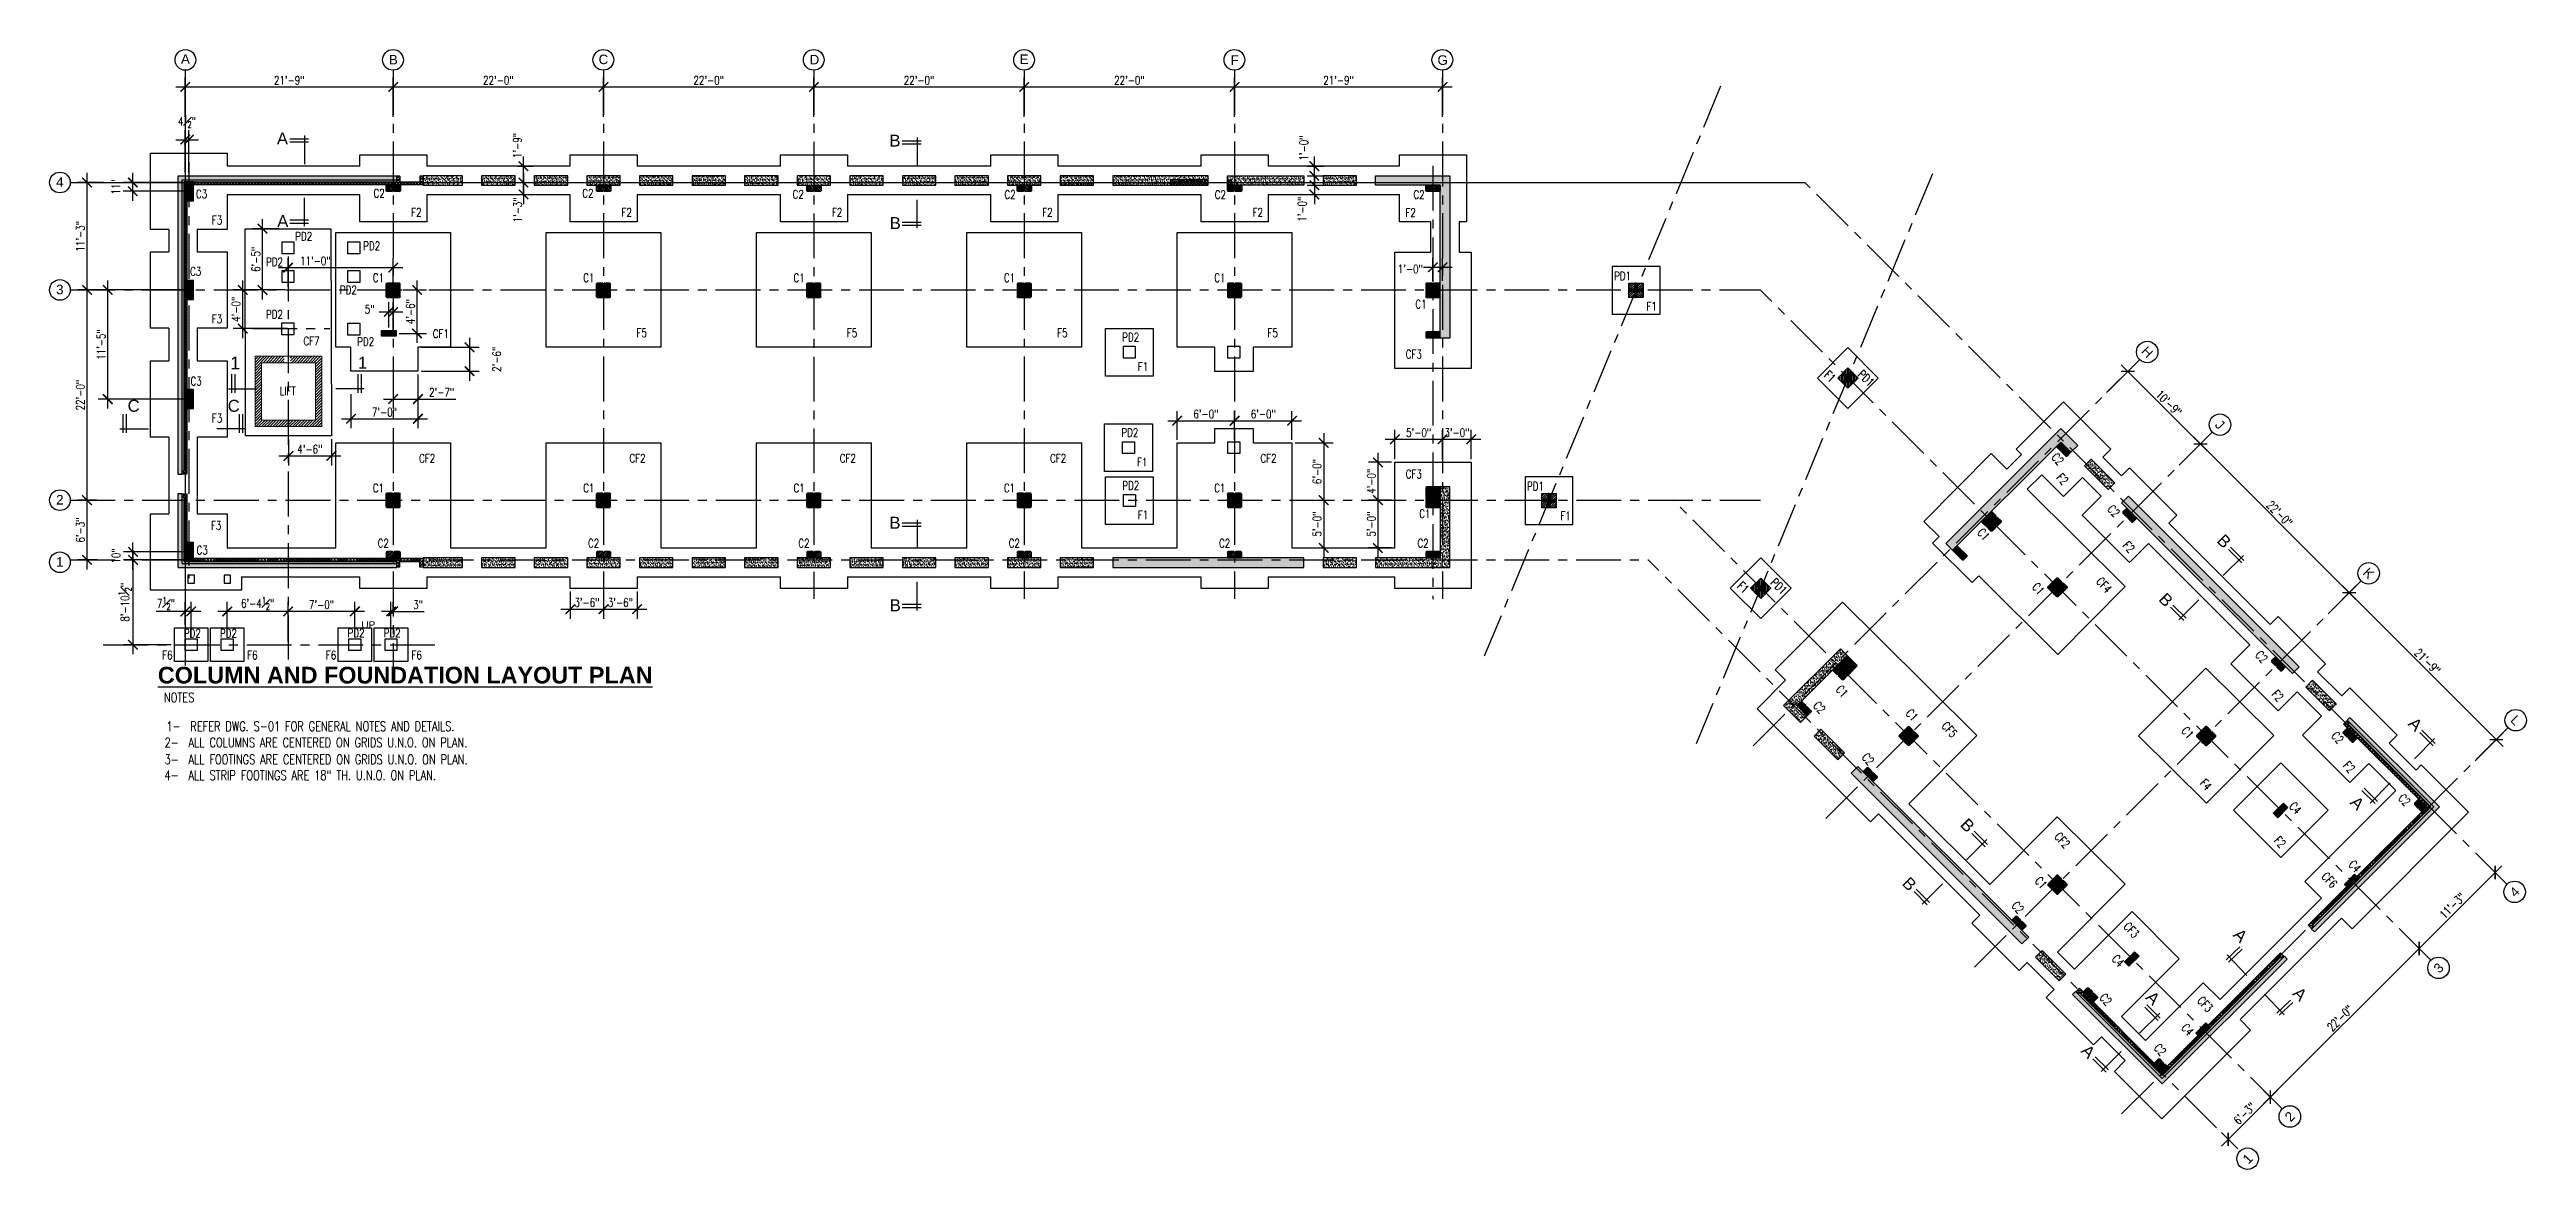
# Model space of a CAD drawing. Header units: inches. Extents: x 41285 to 57578, y -189 to 12305.
# Drawn here: x 54469 to 57578, y 10899 to 12305 of the extents above; entities that cross this region are included whole.
import ezdxf
from ezdxf.enums import TextEntityAlignment as Align

# ---------------------------------------------------------------- set-up
doc = ezdxf.new("R2010")
doc.units = ezdxf.units.IN
doc.header["$LTSCALE"] = 30
doc.header["$MEASUREMENT"] = 0
doc.linetypes.add('CENTER', pattern=[2, 1.25, -0.25, 0.25, -0.25])
doc.linetypes.add('HIDDEN', pattern=[0.375, 0.25, -0.125])
for name, color, linetype in [('A-HATCH RCC', 8, 'Continuous'), ('A-HTCH-WALL-6', 175, 'Continuous'), ('A-TEXT-P', 242, 'Continuous'), ('A-WALL-BLWK', 33, 'Continuous'), ('A-WALL-RAMPED EARTH', 4, 'Continuous'), ('COLUMN', 6, 'Continuous'), ('GC', 3, 'Continuous'), ('Grid line', 1, 'CENTER'), ('GT', 4, 'Continuous'), ('HATCH', 253, 'Continuous'), ('L3', 3, 'Continuous'), ('L5', 5, 'Continuous'), ('N-DIM-Z', 126, 'Continuous'), ('PB', 3, 'Continuous'), ('S-BEAM', 3, 'HIDDEN'), ('WALL', 7, 'Continuous')]:
    doc.layers.add(name, color=color, linetype=linetype)
doc.styles.add('1by8in-1F', font='arial.ttf', dxfattribs={"height": 6})
doc.styles.add('3-32', font='simplex.shx', dxfattribs={"width": 0.75, "height": 10.6666})
doc.styles.add('ARIAL', font='arial.ttf')
doc.styles.add('dim', font='arial.ttf')
doc.dimstyles.new('3-32', dxfattribs={"dimtxt": 10.666667, "dimasz": 12, "dimexe": 12, "dimexo": 4, "dimgap": 2, "dimtad": 1, "dimdec": 4, "dimzin": 3, "dimdsep": 46, "dimlunit": 4, "dimtxsty": '3-32', "dimblk": 'ARCHTICK', "dimcen": 0.046875, "dimdle": 12, "dimclrd": 1, "dimclre": 1, "dimclrt": 2, "dimadec": 0, "dimazin": 0, "dimtfac": 0.75, "dimtdec": 4, "dimtmove": 2, "dimatfit": 3, "dimldrblk": 'ARCHTICK', "dimfxl": 0, "dimfrac": 1, "dimtolj": 1, "dimtzin": 0, "dimlwd": -1, "dimlwe": -1, "dimarcsym": 0})
pattern_1 = [(30.5, (0, 3154.7396), (0.30151963, 3.36024233), [0, -2.66, 0, -2.975, 0, -2.84375]), (0.5, (0, 3154.7396), (3.67590676, 4.5245002), [0, -1.435, 0, -2.3975, 0, -0.91875]), (320.5, (-2.1365, 3155.002), (5.41033357, -0.65432772), [0, -0.875, 0, -3.15, 0, -4.1125]), (310.5, (-2.1365, 3155.002), (5.408692, 0.88336295), [0, -0.4375, 0, -2.065, 0, -2.3625])]
pattern_2 = [(50, (0, 3154.7396), (3.58630091, -0.31376067), [0.375, -4.125]), (355, (0, 3154.7396), (-0.69375667, 3.76096067), [0.3, -3.3]), (100.4514445, (0.299, 3154.7134), (2.89254423, 3.44719995), [0.31870096, -3.50571056]), (46.1842, (2e-16, 3155.7396), (5.33620665, -0.8275964), [0.5625, -6.1875]), (96.635635, (0.4447, 3155.6706), (4.67330973, 4.870593), [0.4780517, -5.2585688]), (351.184164, (2e-16, 3155.7396), (4.6733097, 4.870593), [0.45, -4.95]), (21, (0.5, 3155.4896), (2.98453526, -2.01309445), [0.375, -4.125]), (326, (0.5, 3155.4896), (1.21657666, 3.62575023), [0.3, -3.3]), (71.451445, (0.7487, 3155.3218), (4.20111188, 1.61265576), [0.31870095, -3.50571056]), (37.5, (0, 3154.7396), (0.060799277, 1.66446927), [0, -3.26, 0, -3.35, 0, -3.3125]), (7.5, (0, 3154.7396), (1.315347687, 1.97205856), [0, -1.91, 0, -3.185, 0, -1.2625]), (327.5, (-1.115, 3154.7396), (2.66911218, -0.11277436), [0, -1.25, 0, -3.9, 0, -5.175]), (317.5, (-1.615, 3154.7396), (2.91593085, 0.50052491), [0, -1.625, 0, -2.59, 0, -3.675])]
pattern_3 = [(0, (57120.9367, 11022.2412), (9e-16, 2.8125), []), (90, (57120.9367, 11022.2412), (-2.8125, 9e-16), [])]
pattern_4 = [(45, (0, 0), (-0.707106781, 0.707106781), [])]
pattern_5 = [(90, (0, 0), (-1, 6e-17), [])]

msp = doc.modelspace()

# ---------------------------------------------------------------- texts
at = {"layer": 'A-TEXT-P', "color": 4, "style": 'ARIAL'}
for s, height, p in [('A', 15, (54754.68405985, 12185.98440116)), ('B', 15, (55523.43435617, 12183.37443705)), ('A', 15, (54755.12618934, 12082.32863598)), ('B', 15, (55523.87648566, 12079.71867187)), ('1', 16, (54696.04479004, 11903.57251293)), ('1', 15, (54856.36673269, 11904.334103)), ('C', 15, (54567.32629864, 11850.27545554)), ('C', 15, (54692.96593686, 11850.27545554)), ('B', 15, (55523.43435617, 11703.37443705)), ('B', 15, (55523.87648566, 11599.71867187))]:
    msp.add_text(s, height=height, dxfattribs=at).set_placement(p)
for s, p in [('B', (57188.36716273, 11687.38495546)), ('B', (57115.38410102, 11613.77662823)), ('A', (57428.48365558, 11457.45438243)), ('A', (57355.50059388, 11358.42245961)), ('B', (56866.42695292, 11330.50265533)), ('B', (56793.44389121, 11256.8943281)), ('A', (57208.90125174, 11192.25488363)), ('A', (57099.09607614, 11113.65991216)), ('A', (57283.56815758, 11118.66291707)), ('A', (57017.89308241, 11046.48671654))]:
    msp.add_text(s, height=15, rotation=315.0000000001, dxfattribs=at).set_placement(p)
at = {"layer": 'A-TEXT-P', "style": '1by8in-1F'}
msp.add_text('UP', height=9, dxfattribs=at).set_placement((54869.464365, 11582.71727113), align=Align.MIDDLE_CENTER)
at = {"layer": 'A-TEXT-P', "color": 4, "insert": (54605.3032945, 11529.99910331), "char_height": 21, "attachment_point": 1, "style": 'ARIAL'}
msp.add_mtext_dynamic_manual_height_columns('{\\fArial|b1|i0|c0|p34;\\LCOLUMN AND FOUNDATION LAYOUT PLAN}', width=863.7811566335, gutter_width=30, heights=[0], dxfattribs=at)
at = {"layer": 'A-TEXT-P', "color": 2, "char_height": 12, "attachment_point": 1, "style": '3-32'}
for s, width, insert in [('\\A1;NOTES ', 427.8775523931, (54613.00495508, 11497.36319146)), ('\\A1;2-  ALL COLUMNS ARE CENTERED ON GRIDS U.N.O. ON PLAN. ', 498.6244988919, (54613.74342845, 11440.88666586)), ('\\A1;1-  REFER DWG. S-01 FOR GENERAL NOTES AND DETAILS.', 498.6244988919, (54616.03994661, 11461.21506176)), ('\\A1;3-  ALL FOOTINGS ARE CENTERED ON GRIDS U.N.O. ON PLAN. ', 498.6244988919, (54613.74342845, 11419.61556806)), ('\\A1;4-  ALL STRIP FOOTINGS ARE 18" TH. U.N.O. ON PLAN.', 498.6244988919, (54613.74342845, 11399.6882819))]:
    msp.add_mtext_dynamic_manual_height_columns(s, width=width, gutter_width=30, heights=[0], dxfattribs=dict(at, insert=insert))
at = {"layer": 'GT', "color": 4, "style": 'dim'}
for s, p in [('A', (54639.91460021, 12293.35617878)), ('B', (54900.8819455, 12292.42192574)), ('C', (55164.4900652, 12292.85301359)), ('D', (55429.40182871, 12292.51844022)), ('E', (55692.4900652, 12292.99186434)), ('F', (55956.84509212, 12291.97493003)), ('G', (56217.84509212, 12291.97493003)), ('4', (54482.29217567, 12138.780468)), ('3', (54482.29217567, 12003.780468)), ('2', (54482.29217567, 11739.780468)), ('1', (54482.29217567, 11661.780468))]:
    msp.add_text(s, height=12, dxfattribs=at).set_placement(p, align=Align.MIDDLE_CENTER)
for s, rotation, p in [('H', 315.0000000001, (57102.1283915, 11925.29312084)), ('J', 315.0000000001, (57193.34516627, 11834.07634607)), ('K', 315.0000000001, (57380.02135651, 11647.40015584)), ('L', 315.0000000001, (57564.5762264, 11462.84528595)), ('4', 45, (57563.23194176, 11247.2476466)), ('3', 45, (57467.7725263, 11151.78823114)), ('2', 45, (57281.09633606, 10965.11204091)), ('1', 45, (57228.06332747, 10912.07903232))]:
    msp.add_text(s, height=12, rotation=rotation, dxfattribs=at).set_placement(p, align=Align.MIDDLE_CENTER)
at = {"layer": 'WALL', "color": 3, "char_height": 10.6666, "attachment_point": 5, "style": '3-32'}
for s, insert in [('\\A1;C3', (54660.15323394, 12123.85171957)), ('\\A1;C2', (54883.01025043, 12124.68412589)), ('\\A1;C2', (55145.02072511, 12124.69184559)), ('\\A1;C2', (55408.96855193, 12123.32979117)), ('\\A1;C2', (55674.85636749, 12123.08823545)), ('\\A1;C2', (55938.88140966, 12122.83565159)), ('\\A1;C2', (56188.16635416, 12123.01135354)), ('\\A1;F3', (54679.56740359, 12090.86265103)), ('\\A1;F2', (54929.80995268, 12100.80299938)), ('\\A1;F2', (55193.80995268, 12100.80299938)), ('\\A1;F2', (55457.80995268, 12100.80299938)), ('\\A1;F2', (55721.80995268, 12100.80299938)), ('\\A1;F2', (55985.80995268, 12100.80299938)), ('\\A1;F2', (56177.56997966, 12100.30736777)), ('\\A1;PD2', (54788.35487789, 12070.581058)), ('\\A1;PD2', (54873.62470371, 12058.63017939)), ('\\A1;C3', (54652.74828126, 12026.62796575)), ('\\A1;PD2', (54751.69722943, 12038.41054893)), ('\\A1;PD2', (54844.41404306, 12003.27441405)), ('\\A1;C1', (54882.19202282, 12018.51297943)), ('\\A1;C1', (55146.19202282, 12018.51297943)), ('\\A1;C1', (55410.19202282, 12018.51297943)), ('\\A1;C1', (55674.19202282, 12018.51297943)), ('\\A1;C1', (55938.19202282, 12018.51297943)), ('\\A1;PD1', (56443.6253247, 12020.8440022)), ('\\A1;F3', (54679.56970786, 11966.86265378)), ('\\A1;PD2', (54751.63658198, 11972.63990762)), ('\\A1;C1', (56190.57812008, 11985.45085678)), ('\\A1;F1', (56480.09816183, 11982.68385574)), ('\\A1;CF7', (54798.06782047, 11939.10004433)), ('\\A1;PD2', (54866.09839214, 11938.269408)), ('\\A1;CF1', (54960.47978307, 11948.28438495)), ('\\A1;F5', (55212.45729513, 11949.33336504)), ('\\A1;F5', (55476.45729513, 11949.33336504)), ('\\A1;F5', (55740.45729513, 11949.33336504)), ('\\A1;PD2', (55826.27654684, 11943.95726213)), ('\\A1;F5', (56004.45729513, 11949.33336504)), ('\\A1;CF3', (56181.54042108, 11922.53676062)), ('\\A1;C3', (54653.32337872, 11888.74285805)), ('\\A1;LIFT', (54768.28922204, 11876.32617868)), ('\\A1;F3', (54679.56740359, 11842.19125989)), ('\\A1;PD2', (55825.24315068, 11824.1193023)), ('\\A1;CF2', (54943.1986832, 11791.80074559)), ('\\A1;CF2', (55207.1986832, 11791.80074559)), ('\\A1;CF2', (55471.1986832, 11791.80074559)), ('\\A1;CF2', (55735.1986832, 11791.80074559)), ('\\A1;CF2', (55999.1986832, 11791.80074559)), ('\\A1;C1', (54882.19202282, 11754.51297943)), ('\\A1;C1', (55146.19202282, 11754.51297943)), ('\\A1;C1', (55410.19202282, 11754.51297943)), ('\\A1;C1', (55674.19202282, 11754.51297943)), ('\\A1;PD2', (55826.37605392, 11757.6543189)), ('\\A1;C1', (55938.19202282, 11754.51297943)), ('\\A1;CF3', (56181.54042108, 11771.96775557)), ('\\A1;PD1', (56334.27294423, 11756.8440022)), ('\\A1;C1', (56195.46358125, 11722.17603186)), ('\\A1;F1', (56372.06276745, 11719.65137124)), ('\\A1;F3', (54678.41448366, 11707.40285769)), ('\\A1;C2', (54888.19589806, 11685.15569816)), ('\\A1;C2', (55152.19589806, 11685.15569816)), ('\\A1;C2', (55416.19589806, 11685.15569816)), ('\\A1;C2', (55680.19589806, 11685.15569816)), ('\\A1;C2', (55944.19589806, 11685.15569816)), ('\\A1;C2', (56193.19589806, 11685.15569816)), ('\\A1;C3', (54660.90919112, 11676.52684586)), ('\\A1;PD2', (54648.53424928, 11571.98926751)), ('\\A1;PD2', (54693.84674928, 11571.98926751)), ('\\A1;PD2', (54854.03424928, 11572.37360206)), ('\\A1;PD2', (54899.35050927, 11572.37360206)), ('\\A1;F6', (54617.15636229, 11544.57990937))]:
    msp.add_mtext(s, dxfattribs=dict(at, insert=insert))
for s, insert, width in [('\\A1;F1', (55841.7104456, 11906.96467214), 26.1612267027), ('\\A1;F1', (55840.67704944, 11787.12671231), 26.1612267027), ('\\A1;F1', (55841.80995268, 11720.66172891), 26.1612267027), ('\\A1;F6', (54723.84179225, 11544.57990937), 45.5192395675), ('\\A1;F6', (54822.65636229, 11544.57990937), 46.2611360134), ('\\A1;F6', (54930.10291901, 11544.57990937), 15.2907393976)]:
    msp.add_mtext(s, dxfattribs=dict(at, insert=insert, width=width))
for s, insert, rotation in [('\\A1;F1', (56703.89283401, 11894.59694012), 316.2738816367), ('\\A1;PD1', (56749.3356407, 11892.48434179), 316.2738816367), ('\\A1;C2', (56989.69553875, 11790.82673064), 312.1901178599), ('\\A1;F2', (56995.80416552, 11765.77855139), 312.1901178599), ('\\A1;C2', (57059.9158883, 11725.73611202), 312.1901178599), ('\\A1;C1', (56896.70288779, 11696.28994446), 312.1901178599), ('\\A1;F2', (57079.09035809, 11680.44872945), 312.1901178599), ('\\A1;F1', (56594.94725326, 11629.58015176), 316.2738816367), ('\\A1;PD1', (56639.83880992, 11631.06866562), 316.2738816367), ('\\A1;C1', (56965.46513847, 11627.93725099), 312.1901178599), ('\\A1;CF4', (57047.84415061, 11632.58866311), 312.1901178599), ('\\A1;C2', (57245.64015081, 11542.498316), 312.1901178599), ('\\A1;C1', (56719.06712216, 11499.17401292), 312.1901178599), ('\\A1;C2', (56690.67497891, 11479.02540912), 312.1901178599), ('\\A1;C1', (56806.86809977, 11469.22822417), 312.1901178599), ('\\A1;F2', (57265.76654832, 11493.77253922), 312.1901178599), ('\\A1;CF5', (56853.96356852, 11451.07370985), 312.1901178599), ('\\A1;C1', (57152.7374044, 11447.24647161), 312.1901178599), ('\\A1;C2', (57340.9930256, 11441.08525109), 312.1901178599), ('\\A1;C2', (56751.74862204, 11414.05783124), 312.1901178599), ('\\A1;F2', (57355.56910953, 11403.96997801), 312.1901178599), ('\\A1;F4', (57175.75998693, 11382.04316163), 312.1901178599), ('\\A1;C2', (57424.92940602, 11362.81110579), 312.1901178599), ('\\A1;CF2', (56995.50240046, 11312.09832175), 312.1901178599), ('\\A1;F2', (57268.84497407, 11309.82122134), 312.1901178599), ('\\A1;C4', (57362.65737541, 11279.49778742), 312.1901178599), ('\\A1;C1', (56968.83358993, 11258.68842555), 312.1901178599), ('\\A1;CF6', (57330.68042168, 11262.0781908), 312.1901178599), ('\\A1;C2', (56939.70856546, 11227.8757592), 312.1901178599), ('\\A1;CF3', (57082.16878384, 11199.3499927), 312.1901178599), ('\\A1;C4', (57065.43709462, 11160.71924804), 312.1901178599), ('\\A1;C2', (57050.09083528, 11112.27468458), 312.1901178599), ('\\A1;CF3', (57174.79724344, 11106.21361902), 312.1901178599), ('\\A1;C4', (57152.74512593, 11074.28724105), 312.1901178599), ('\\A1;C2', (57118.40769973, 11049.05741138), 312.1901178599)]:
    msp.add_mtext(s, dxfattribs=dict(at, insert=insert, rotation=rotation))
at = {"layer": 'WALL', "color": 3, "insert": (57288.0378988, 11352.58377212), "char_height": 10.6666, "width": 25.2217691985, "attachment_point": 5, "rotation": 312.1901178599, "style": '3-32'}
msp.add_mtext('\\A1;C4', dxfattribs=at)

# ---------------------------------------------------------------- blocks, each defined once
blk = doc.blocks.new('A$C49510BD2')
at = {"layer": 'A-HATCH RCC'}
h = blk.add_hatch(dxfattribs=at)
h.set_pattern_fill('ANSI31', color=1, scale=10)
h.paths.add_polyline_path([(-8.1, -0.7), (-9.1, -0.9), (-9.1, -7.9), (-8.1, -8.9), (-1.1, -8.9), (-0.8, -7.9), (0.7, -7.9), (0.9, -8.9), (7.9, -8.9), (8.9, -7.9), (8.9, -0.9), (7.9, -0.7), (7.9, 0.8), (8.9, 1.1), (8.9, 8.1), (7.9, 9.1), (0.9, 9.1), (0.7, 8.1), (-0.8, 8.1), (-1.1, 9.1), (-8.1, 9.1), (-9.1, 8.1), (-9.1, 1.1), (-8.1, 0.8)])
at = {"layer": 'COLUMN'}
for p, q in [((-9.1, 8.1), (-8.1, 9.1)), ((-9.1, 8.1), (-9.1, 1.1)), ((-8.1, 0.8), (-9.1, 1.1)), ((-1.1, 9.1), (-8.1, 9.1)), ((-8.1, -0.7), (-8.1, 0.8)), ((-0.8, 8.1), (-1.1, 9.1)), ((0.7, 8.1), (-0.8, 8.1)), ((0.7, 8.1), (0.9, 9.1)), ((7.9, 9.1), (0.9, 9.1)), ((7.9, 9.1), (8.9, 8.1)), ((7.9, 0.8), (8.9, 1.1)), ((7.9, -0.7), (7.9, 0.8)), ((8.9, 1.1), (8.9, 8.1)), ((-8.1, -0.7), (-9.1, -0.9)), ((-9.1, -0.9), (-9.1, -7.9)), ((-8.1, -8.9), (-9.1, -7.9)), ((-8.1, -8.9), (-1.1, -8.9)), ((-0.8, -7.9), (-1.1, -8.9)), ((0.7, -7.9), (-0.8, -7.9)), ((0.7, -7.9), (0.9, -8.9)), ((0.9, -8.9), (7.9, -8.9)), ((7.9, -0.7), (8.9, -0.9)), ((8.9, -7.9), (7.9, -8.9)), ((8.9, -7.9), (8.9, -0.9))]:
    blk.add_line(p, q, dxfattribs=at)
blk = doc.blocks.new('A$C38451A88')
at = {"layer": 'A-HATCH RCC'}
h = blk.add_hatch(dxfattribs=at)
h.set_pattern_fill('ANSI31', color=1, scale=12)
h.paths.add_polyline_path([(-9, 0), (9, 0), (9, 7), (8, 8), (1, 8), (0.75, 7), (-0.75, 7), (-1, 8), (-8, 8), (-9, 7)])
at = {"layer": 'COLUMN'}
for p, q in [((-9, 7), (-8, 8)), ((-9, 7), (-9, 0)), ((-9, 0), (9, 0)), ((-1, 8), (-8, 8)), ((-0.75, 7), (-1, 8)), ((0.75, 7), (-0.75, 7)), ((0.75, 7), (1, 8)), ((8, 8), (1, 8)), ((8, 8), (9, 7)), ((9, 0), (9, 7))]:
    blk.add_line(p, q, dxfattribs=at)
blk = doc.blocks.new('A$C56BC41D7')
at = {"layer": 'HATCH'}
h = blk.add_hatch(dxfattribs=at)
h.set_pattern_fill('_USER', color=1, scale=0.375, angle=45, style=0, pattern_type=0)
h.set_pattern_definition([(45, (0, 0), (-0.265165, 0.265165), [])])
edge = h.paths.add_edge_path()
edge.add_line((0.5, 6.8), (0.5, 0.8))
edge.add_arc((0.8, 0.8), 0.25, 180, 270)
edge.add_line((0.8, 0.5), (6.8, 0.5))
edge.add_arc((6.8, 0.2), 0.25, 0, 90, ccw=False)
edge.add_line((7, 0.2), (7, 0))
edge.add_line((7, 0), (0, 0))
edge.add_line((0, 0), (0, 7))
edge.add_line((0, 7), (0.2, 7))
edge.add_arc((0.2, 6.8), 0.25, 0, 90, ccw=False)
at = {"layer": 'COLUMN', "color": 4}
blk.add_lwpolyline([(0, 0), (0, 7), (0.2, 7, -0.414214), (0.5, 6.8), (0.5, 0.8, 0.414214), (0.8, 0.5), (6.8, 0.5, -0.414214), (7, 0.2), (7, 0)], format="xyb", close=True, dxfattribs=at)
blk = doc.blocks.new('A$C3C504F40')
at = {"layer": 'HATCH'}
h = blk.add_hatch(dxfattribs=at)
h.set_pattern_fill('_USER', color=1, scale=0.375, angle=45, style=0, pattern_type=0)
h.set_pattern_definition([(45, (-54890.24333, -10014.80784), (-0.265165043, 0.265165043), [])])
h.paths.add_polyline_path([(-3.2, 1), (-5.2, 1), (-5.2, -1), (-3.2, -1)])
h.paths.add_polyline_path([(-3.5, -0.7), (-5, -0.7), (-5, 0.8), (-3.5, 0.8)], flags=16)
h = blk.add_hatch(dxfattribs=at)
h.set_pattern_fill('_USER', color=1, scale=0.375, angle=45, style=0, pattern_type=0)
h.set_pattern_definition([(45, (-54885.99333, -10010.55784), (-0.265165043, 0.265165043), [])])
h.paths.add_polyline_path([(1, 5.3), (-1, 5.3), (-1, 3.3), (1, 3.3)])
h.paths.add_polyline_path([(0.8, 3.5), (-0.8, 3.5), (-0.8, 5), (0.8, 5)], flags=16)
h = blk.add_hatch(dxfattribs=at)
h.set_pattern_fill('_USER', color=1, scale=0.375, angle=45, style=0, pattern_type=0)
h.set_pattern_definition([(45, (-54881.74333, -10014.80784), (-0.265165043, 0.265165043), [])])
h.paths.add_polyline_path([(5.2, 1), (3.2, 1), (3.2, -1), (5.2, -1)])
h.paths.add_polyline_path([(5, -0.7), (3.5, -0.7), (3.5, 0.8), (5, 0.8)], flags=16)
h = blk.add_hatch(dxfattribs=at)
h.set_pattern_fill('_USER', color=1, scale=0.375, angle=45, style=0, pattern_type=0)
h.set_pattern_definition([(45, (-54885.99333, -10019.05784), (-0.265165043, 0.265165043), [])])
h.paths.add_polyline_path([(1, -3.2), (-1, -3.2), (-1, -5.2), (1, -5.2)])
h.paths.add_polyline_path([(0.8, -5), (-0.8, -5), (-0.8, -3.5), (0.8, -3.5)], flags=16)
at = {"layer": 'COLUMN', "color": 4}
for points in [[(-5.2, 1), (-3.2, 1), (-3.2, -1), (-5.2, -1)], [(-5, 0.8), (-3.5, 0.8), (-3.5, -0.7), (-5, -0.7)], [(-1, 5.3), (1, 5.3), (1, 3.3), (-1, 3.3)], [(-0.8, 5), (0.8, 5), (0.8, 3.5), (-0.8, 3.5)], [(3.2, 1), (5.2, 1), (5.2, -1), (3.2, -1)], [(3.5, 0.8), (5, 0.8), (5, -0.7), (3.5, -0.7)], [(-1, -3.2), (1, -3.2), (1, -5.2), (-1, -5.2)], [(-0.8, -3.5), (0.8, -3.5), (0.8, -5), (-0.8, -5)]]:
    blk.add_lwpolyline(points, close=True, dxfattribs=at)
at = {"layer": 'Grid line', "ltscale": 0.25}
for p, q in [((9.5, 0), (-9.5, 0)), ((0, -9.7), (0, 9.7))]:
    blk.add_line(p, q, dxfattribs=at)
at = {"layer": 'Grid line', "color": 4, "xscale": -1}
blk.add_blockref('A$C56BC41D7', (-1, 1), dxfattribs=at)
at = {"layer": 'Grid line', "color": 4}
blk.add_blockref('A$C56BC41D7', (1, 1), dxfattribs=at)
at = {"layer": 'Grid line', "color": 4, "rotation": 180}
blk.add_blockref('A$C56BC41D7', (-1, -1), dxfattribs=at)
at = {"layer": 'Grid line', "color": 4, "xscale": -1, "rotation": 180}
blk.add_blockref('A$C56BC41D7', (1, -1), dxfattribs=at)
blk = doc.blocks.new('_ARCHTICK')
at = {"color": 0, "linetype": 'ByBlock', "const_width": 0.15}
blk.add_lwpolyline([(-0.5, -0.5), (0.5, 0.5)], dxfattribs=at)
blk = doc.blocks.new('*D93')
at = {"layer": 'DEFPOINTS', "color": 0, "transparency": 16777216}
for p in [(54900.7, 11901.2), (54931.7, 11901.2), (54931.7, 11866.2)]:
    blk.add_point(p, dxfattribs=at)
at = {"layer": 'N-DIM-Z', "color": 1, "transparency": 16777216}
for p, q in [((54900.7, 11897.2), (54900.7, 11854.2)), ((54931.7, 11897.2), (54931.7, 11854.2)), ((54888.7, 11866.2), (54931.7, 11866.2)), ((54931.7, 11866.2), (54979.3, 11866.2))]:
    blk.add_line(p, q, dxfattribs=at)
at = {"layer": 'N-DIM-Z', "color": 1, "transparency": 16777216, "xscale": 12, "yscale": 12, "zscale": 12, "rotation": 180}
blk.add_blockref('_ARCHTICK', (54900.7, 11866.2), dxfattribs=at)
at = {"layer": 'N-DIM-Z', "color": 1, "transparency": 16777216, "xscale": 12, "yscale": 12, "zscale": 12}
blk.add_blockref('_ARCHTICK', (54931.7, 11866.2), dxfattribs=at)
at = {"layer": 'N-DIM-Z', "color": 2, "transparency": 16777216, "insert": (54961.5, 11874.6), "char_height": 10.67, "attachment_point": 5, "style": '3-32'}
blk.add_mtext('\\A1;2\'-7"', dxfattribs=at)
blk = doc.blocks.new('*D94')
at = {"layer": 'DEFPOINTS', "color": 0, "transparency": 16777216}
for p in [(54931.7, 11931.2), (54931.7, 11901.2), (54996.5, 11901.2)]:
    blk.add_point(p, dxfattribs=at)
at = {"layer": 'N-DIM-Z', "color": 1, "transparency": 16777216}
for p, q in [((54996.5, 11943.2), (54996.5, 11889.2)), ((54935.7, 11931.2), (55008.5, 11931.2)), ((54935.7, 11901.2), (55008.5, 11901.2))]:
    blk.add_line(p, q, dxfattribs=at)
at = {"layer": 'N-DIM-Z', "color": 1, "transparency": 16777216, "xscale": 12, "yscale": 12, "zscale": 12}
for p, rotation in [((54996.5, 11931.2), 90), ((54996.5, 11901.2), 270)]:
    blk.add_blockref('_ARCHTICK', p, dxfattribs=dict(at, rotation=rotation))
at = {"layer": 'N-DIM-Z', "color": 2, "transparency": 16777216, "insert": (55030.6, 11916.2), "char_height": 10.67, "attachment_point": 5, "rotation": 90, "style": '3-32'}
blk.add_mtext('\\A1;2\'-6"', dxfattribs=at)
blk = doc.blocks.new('*D95')
at = {"layer": 'DEFPOINTS', "color": 0, "transparency": 16777216}
for p in [(54900.7, 12258.2), (54639.7, 12216.7), (54900.7, 12216.7)]:
    blk.add_point(p, dxfattribs=at)
at = {"layer": 'N-DIM-Z', "color": 1, "transparency": 16777216}
for p, q in [((54627.7, 12258.2), (54912.7, 12258.2)), ((54639.7, 12220.7), (54639.7, 12270.2)), ((54900.7, 12220.7), (54900.7, 12270.2))]:
    blk.add_line(p, q, dxfattribs=at)
at = {"layer": 'N-DIM-Z', "color": 1, "transparency": 16777216, "xscale": 12, "yscale": 12, "zscale": 12, "rotation": 180}
blk.add_blockref('_ARCHTICK', (54639.7, 12258.2), dxfattribs=at)
at = {"layer": 'N-DIM-Z', "color": 1, "transparency": 16777216, "xscale": 12, "yscale": 12, "zscale": 12}
blk.add_blockref('_ARCHTICK', (54900.7, 12258.2), dxfattribs=at)
at = {"layer": 'N-DIM-Z', "color": 2, "transparency": 16777216, "insert": (54770.2, 12266.6), "char_height": 10.67, "attachment_point": 5, "style": '3-32'}
blk.add_mtext('\\A1;21\'-9"', dxfattribs=at)
blk = doc.blocks.new('*D96')
at = {"layer": 'DEFPOINTS', "color": 0, "transparency": 16777216}
for p in [(54516.4, 12138.2), (54540.9, 12138.2), (54538.6, 12003.2)]:
    blk.add_point(p, dxfattribs=at)
at = {"layer": 'N-DIM-Z', "color": 1, "transparency": 16777216}
for p, q in [((54536.9, 12138.2), (54504.4, 12138.2)), ((54516.4, 11991.2), (54516.4, 12150.2)), ((54534.6, 12003.2), (54504.4, 12003.2))]:
    blk.add_line(p, q, dxfattribs=at)
at = {"layer": 'N-DIM-Z', "color": 1, "transparency": 16777216, "xscale": 12, "yscale": 12, "zscale": 12}
for p, rotation in [((54516.4, 12138.2), 90), ((54516.4, 12003.2), 270)]:
    blk.add_blockref('_ARCHTICK', p, dxfattribs=dict(at, rotation=rotation))
at = {"layer": 'N-DIM-Z', "color": 2, "transparency": 16777216, "insert": (54508, 12070.7), "char_height": 10.67, "attachment_point": 5, "rotation": 90, "style": '3-32'}
blk.add_mtext('\\A1;11\'-3"', dxfattribs=at)
blk = doc.blocks.new('*D97')
at = {"layer": 'DEFPOINTS', "color": 0, "transparency": 16777216}
for p in [(54516.4, 12003.2), (54539.3, 12003.2), (54530.3, 11739.2)]:
    blk.add_point(p, dxfattribs=at)
at = {"layer": 'N-DIM-Z', "color": 1, "transparency": 16777216}
for p, q in [((54535.3, 12003.2), (54504.4, 12003.2)), ((54516.4, 11727.2), (54516.4, 12015.2)), ((54526.3, 11739.2), (54504.4, 11739.2))]:
    blk.add_line(p, q, dxfattribs=at)
at = {"layer": 'N-DIM-Z', "color": 1, "transparency": 16777216, "xscale": 12, "yscale": 12, "zscale": 12}
for p, rotation in [((54516.4, 12003.2), 90), ((54516.4, 11739.2), 270)]:
    blk.add_blockref('_ARCHTICK', p, dxfattribs=dict(at, rotation=rotation))
at = {"layer": 'N-DIM-Z', "color": 2, "transparency": 16777216, "insert": (54508, 11871.2), "char_height": 10.67, "attachment_point": 5, "rotation": 90, "style": '3-32'}
blk.add_mtext('\\A1;22\'-0"', dxfattribs=at)
blk = doc.blocks.new('*D98')
at = {"layer": 'DEFPOINTS', "color": 0, "transparency": 16777216}
for p in [(55164.7, 12258.2), (54900.7, 12216.7), (55164.7, 12216.7)]:
    blk.add_point(p, dxfattribs=at)
at = {"layer": 'N-DIM-Z', "color": 1, "transparency": 16777216}
for p, q in [((54888.7, 12258.2), (55176.7, 12258.2)), ((54900.7, 12220.7), (54900.7, 12270.2)), ((55164.7, 12220.7), (55164.7, 12270.2))]:
    blk.add_line(p, q, dxfattribs=at)
at = {"layer": 'N-DIM-Z', "color": 1, "transparency": 16777216, "xscale": 12, "yscale": 12, "zscale": 12, "rotation": 180}
blk.add_blockref('_ARCHTICK', (54900.7, 12258.2), dxfattribs=at)
at = {"layer": 'N-DIM-Z', "color": 1, "transparency": 16777216, "xscale": 12, "yscale": 12, "zscale": 12}
blk.add_blockref('_ARCHTICK', (55164.7, 12258.2), dxfattribs=at)
at = {"layer": 'N-DIM-Z', "color": 2, "transparency": 16777216, "insert": (55032.7, 12266.6), "char_height": 10.67, "attachment_point": 5, "style": '3-32'}
blk.add_mtext('\\A1;22\'-0"', dxfattribs=at)
blk = doc.blocks.new('*D99')
at = {"layer": 'DEFPOINTS', "color": 0, "transparency": 16777216}
for p in [(55428.7, 12258.2), (55164.7, 12216.7), (55428.7, 12216.7)]:
    blk.add_point(p, dxfattribs=at)
at = {"layer": 'N-DIM-Z', "color": 1, "transparency": 16777216}
for p, q in [((55152.7, 12258.2), (55440.7, 12258.2)), ((55164.7, 12220.7), (55164.7, 12270.2)), ((55428.7, 12220.7), (55428.7, 12270.2))]:
    blk.add_line(p, q, dxfattribs=at)
at = {"layer": 'N-DIM-Z', "color": 1, "transparency": 16777216, "xscale": 12, "yscale": 12, "zscale": 12, "rotation": 180}
blk.add_blockref('_ARCHTICK', (55164.7, 12258.2), dxfattribs=at)
at = {"layer": 'N-DIM-Z', "color": 1, "transparency": 16777216, "xscale": 12, "yscale": 12, "zscale": 12}
blk.add_blockref('_ARCHTICK', (55428.7, 12258.2), dxfattribs=at)
at = {"layer": 'N-DIM-Z', "color": 2, "transparency": 16777216, "insert": (55296.7, 12266.6), "char_height": 10.67, "attachment_point": 5, "style": '3-32'}
blk.add_mtext('\\A1;22\'-0"', dxfattribs=at)
blk = doc.blocks.new('*D100')
at = {"layer": 'DEFPOINTS', "color": 0, "transparency": 16777216}
for p in [(55692.7, 12258.2), (55428.7, 12216.7), (55692.7, 12216.7)]:
    blk.add_point(p, dxfattribs=at)
at = {"layer": 'N-DIM-Z', "color": 1, "transparency": 16777216}
for p, q in [((55416.7, 12258.2), (55704.7, 12258.2)), ((55428.7, 12220.7), (55428.7, 12270.2)), ((55692.7, 12220.7), (55692.7, 12270.2))]:
    blk.add_line(p, q, dxfattribs=at)
at = {"layer": 'N-DIM-Z', "color": 1, "transparency": 16777216, "xscale": 12, "yscale": 12, "zscale": 12, "rotation": 180}
blk.add_blockref('_ARCHTICK', (55428.7, 12258.2), dxfattribs=at)
at = {"layer": 'N-DIM-Z', "color": 1, "transparency": 16777216, "xscale": 12, "yscale": 12, "zscale": 12}
blk.add_blockref('_ARCHTICK', (55692.7, 12258.2), dxfattribs=at)
at = {"layer": 'N-DIM-Z', "color": 2, "transparency": 16777216, "insert": (55560.7, 12266.6), "char_height": 10.67, "attachment_point": 5, "style": '3-32'}
blk.add_mtext('\\A1;22\'-0"', dxfattribs=at)
blk = doc.blocks.new('*D101')
at = {"layer": 'DEFPOINTS', "color": 0, "transparency": 16777216}
for p in [(55956.7, 12258.2), (55692.7, 12216.7), (55956.7, 12216.7)]:
    blk.add_point(p, dxfattribs=at)
at = {"layer": 'N-DIM-Z', "color": 1, "transparency": 16777216}
for p, q in [((55680.7, 12258.2), (55968.7, 12258.2)), ((55692.7, 12220.7), (55692.7, 12270.2)), ((55956.7, 12220.7), (55956.7, 12270.2))]:
    blk.add_line(p, q, dxfattribs=at)
at = {"layer": 'N-DIM-Z', "color": 1, "transparency": 16777216, "xscale": 12, "yscale": 12, "zscale": 12, "rotation": 180}
blk.add_blockref('_ARCHTICK', (55692.7, 12258.2), dxfattribs=at)
at = {"layer": 'N-DIM-Z', "color": 1, "transparency": 16777216, "xscale": 12, "yscale": 12, "zscale": 12}
blk.add_blockref('_ARCHTICK', (55956.7, 12258.2), dxfattribs=at)
at = {"layer": 'N-DIM-Z', "color": 2, "transparency": 16777216, "insert": (55824.7, 12266.6), "char_height": 10.67, "attachment_point": 5, "style": '3-32'}
blk.add_mtext('\\A1;22\'-0"', dxfattribs=at)
blk = doc.blocks.new('*D102')
at = {"layer": 'DEFPOINTS', "color": 0, "transparency": 16777216}
for p in [(56217.7, 12258.2), (55956.7, 12216.7), (56217.7, 12216.7)]:
    blk.add_point(p, dxfattribs=at)
at = {"layer": 'N-DIM-Z', "color": 1, "transparency": 16777216}
for p, q in [((55944.7, 12258.2), (56229.7, 12258.2)), ((55956.7, 12220.7), (55956.7, 12270.2)), ((56217.7, 12220.7), (56217.7, 12270.2))]:
    blk.add_line(p, q, dxfattribs=at)
at = {"layer": 'N-DIM-Z', "color": 1, "transparency": 16777216, "xscale": 12, "yscale": 12, "zscale": 12, "rotation": 180}
blk.add_blockref('_ARCHTICK', (55956.7, 12258.2), dxfattribs=at)
at = {"layer": 'N-DIM-Z', "color": 1, "transparency": 16777216, "xscale": 12, "yscale": 12, "zscale": 12}
blk.add_blockref('_ARCHTICK', (56217.7, 12258.2), dxfattribs=at)
at = {"layer": 'N-DIM-Z', "color": 2, "transparency": 16777216, "insert": (56087.2, 12266.6), "char_height": 10.67, "attachment_point": 5, "style": '3-32'}
blk.add_mtext('\\A1;21\'-9"', dxfattribs=at)
blk = doc.blocks.new('*D103')
at = {"layer": 'DEFPOINTS', "color": 0, "transparency": 16777216}
for p in [(54516.4, 11739.2), (54532.9, 11739.2), (54533.1, 11664.2)]:
    blk.add_point(p, dxfattribs=at)
at = {"layer": 'N-DIM-Z', "color": 1, "transparency": 16777216}
for p, q in [((54516.4, 11652.2), (54516.4, 11751.2)), ((54528.9, 11739.2), (54504.4, 11739.2)), ((54529.1, 11664.2), (54504.4, 11664.2))]:
    blk.add_line(p, q, dxfattribs=at)
at = {"layer": 'N-DIM-Z', "color": 1, "transparency": 16777216, "xscale": 12, "yscale": 12, "zscale": 12}
for p, rotation in [((54516.4, 11739.2), 90), ((54516.4, 11664.2), 270)]:
    blk.add_blockref('_ARCHTICK', p, dxfattribs=dict(at, rotation=rotation))
at = {"layer": 'N-DIM-Z', "color": 2, "transparency": 16777216, "insert": (54508, 11701.7), "char_height": 10.67, "attachment_point": 5, "rotation": 90, "style": '3-32'}
blk.add_mtext('\\A1;6\'-3"', dxfattribs=at)
blk = doc.blocks.new('*D104')
at = {"layer": 'DEFPOINTS', "color": 0, "transparency": 16777216}
for p in [(57048.4, 11871.5), (57168.9, 11809.7), (57139.6, 11780.3)]:
    blk.add_point(p, dxfattribs=at)
at = {"layer": 'N-DIM-Z', "color": 1, "transparency": 16777216}
for p, q in [((57051.2, 11874.4), (57086.2, 11909.4)), ((57069.2, 11909.4), (57177.4, 11801.2)), ((57142.4, 11783.2), (57177.4, 11818.2))]:
    blk.add_line(p, q, dxfattribs=at)
at = {"layer": 'N-DIM-Z', "color": 1, "transparency": 16777216, "xscale": 12, "yscale": 12, "zscale": 12}
for p, rotation in [((57077.7, 11900.9), 134.9999999999263), ((57168.9, 11809.7), 314.9999999999263)]:
    blk.add_blockref('_ARCHTICK', p, dxfattribs=dict(at, rotation=rotation))
at = {"layer": 'N-DIM-Z', "color": 2, "transparency": 16777216, "insert": (57129.2, 11861.2), "char_height": 10.67, "attachment_point": 5, "rotation": 315, "style": '3-32'}
blk.add_mtext('\\A1;10\'-9"', dxfattribs=at)
blk = doc.blocks.new('*D105')
at = {"layer": 'DEFPOINTS', "color": 0, "transparency": 16777216}
for p in [(57139.6, 11780.3), (57355.6, 11623), (57326.3, 11593.7)]:
    blk.add_point(p, dxfattribs=at)
at = {"layer": 'N-DIM-Z', "color": 1, "transparency": 16777216}
for p, q in [((57142.4, 11783.2), (57177.4, 11818.2)), ((57160.5, 11818.2), (57364.1, 11614.5)), ((57329.1, 11596.5), (57364.1, 11631.5))]:
    blk.add_line(p, q, dxfattribs=at)
at = {"layer": 'N-DIM-Z', "color": 1, "transparency": 16777216, "xscale": 12, "yscale": 12, "zscale": 12}
for p, rotation in [((57168.9, 11809.7), 134.9999999999263), ((57355.6, 11623), 314.9999999999263)]:
    blk.add_blockref('_ARCHTICK', p, dxfattribs=dict(at, rotation=rotation))
at = {"layer": 'N-DIM-Z', "color": 2, "transparency": 16777216, "insert": (57268.2, 11722.2), "char_height": 10.67, "attachment_point": 5, "rotation": 315, "style": '3-32'}
blk.add_mtext('\\A1;22\'-0"', dxfattribs=at)
blk = doc.blocks.new('*D106')
at = {"layer": 'DEFPOINTS', "color": 0, "transparency": 16777216}
for p in [(57326.3, 11593.7), (57510.8, 11409.1), (57540.2, 11438.5)]:
    blk.add_point(p, dxfattribs=at)
at = {"layer": 'N-DIM-Z', "color": 1, "transparency": 16777216}
for p, q in [((57329.1, 11596.5), (57364.1, 11631.5)), ((57347.1, 11631.5), (57548.7, 11430)), ((57513.7, 11411.9), (57548.7, 11446.9))]:
    blk.add_line(p, q, dxfattribs=at)
at = {"layer": 'N-DIM-Z', "color": 1, "transparency": 16777216, "xscale": 12, "yscale": 12, "zscale": 12}
for p, rotation in [((57355.6, 11623), 134.9999999999263), ((57540.2, 11438.5), 314.9999999999263)]:
    blk.add_blockref('_ARCHTICK', p, dxfattribs=dict(at, rotation=rotation))
at = {"layer": 'N-DIM-Z', "color": 2, "transparency": 16777216, "insert": (57453.8, 11536.6), "char_height": 10.67, "attachment_point": 5, "rotation": 315, "style": '3-32'}
blk.add_mtext('\\A1;21\'-9"', dxfattribs=at)
blk = doc.blocks.new('*D107')
at = {"layer": 'DEFPOINTS', "color": 0, "transparency": 16777216}
for p in [(57538.8, 11271.6), (57553.9, 11256.6), (57458.2, 11161.3)]:
    blk.add_point(p, dxfattribs=at)
at = {"layer": 'N-DIM-Z', "color": 1, "transparency": 16777216}
for p, q in [((57434.9, 11167.7), (57547.3, 11280.1)), ((57551.1, 11259.4), (57530.4, 11280.1)), ((57455.4, 11164.2), (57434.9, 11184.7))]:
    blk.add_line(p, q, dxfattribs=at)
at = {"layer": 'N-DIM-Z', "color": 1, "transparency": 16777216, "xscale": 12, "yscale": 12, "zscale": 12}
for p, rotation in [((57538.8, 11271.6), 44.99999999955782), ((57443.4, 11176.2), 224.9999999995578)]:
    blk.add_blockref('_ARCHTICK', p, dxfattribs=dict(at, rotation=rotation))
at = {"layer": 'N-DIM-Z', "color": 2, "transparency": 16777216, "insert": (57485.2, 11229.8), "char_height": 10.67, "attachment_point": 5, "rotation": 45, "style": '3-32'}
blk.add_mtext('\\A1;11\'-3"', dxfattribs=at)
blk = doc.blocks.new('*D108')
at = {"layer": 'DEFPOINTS', "color": 0, "transparency": 16777216}
for p in [(57443.4, 11176.2), (57458.2, 11161.3), (57271.6, 10974.7)]:
    blk.add_point(p, dxfattribs=at)
at = {"layer": 'N-DIM-Z', "color": 1, "transparency": 16777216}
for p, q in [((57248.2, 10981), (57451.9, 11184.7)), ((57455.4, 11164.2), (57434.9, 11184.7)), ((57268.7, 10977.5), (57248.2, 10998))]:
    blk.add_line(p, q, dxfattribs=at)
at = {"layer": 'N-DIM-Z', "color": 1, "transparency": 16777216, "xscale": 12, "yscale": 12, "zscale": 12}
for p, rotation in [((57443.4, 11176.2), 44.99999999955782), ((57256.7, 10989.5), 224.9999999995578)]:
    blk.add_blockref('_ARCHTICK', p, dxfattribs=dict(at, rotation=rotation))
at = {"layer": 'N-DIM-Z', "color": 2, "transparency": 16777216, "insert": (57344.1, 11088.7), "char_height": 10.67, "attachment_point": 5, "rotation": 45, "style": '3-32'}
blk.add_mtext('\\A1;22\'-0"', dxfattribs=at)
blk = doc.blocks.new('*D109')
at = {"layer": 'DEFPOINTS', "color": 0, "transparency": 16777216}
for p in [(57256.7, 10989.5), (57271.6, 10974.7), (57218.5, 10921.6)]:
    blk.add_point(p, dxfattribs=at)
at = {"layer": 'N-DIM-Z', "color": 1, "transparency": 16777216}
for p, q in [((57195.2, 10928), (57265.2, 10998)), ((57268.7, 10977.5), (57248.2, 10998)), ((57215.7, 10924.5), (57195.2, 10945))]:
    blk.add_line(p, q, dxfattribs=at)
at = {"layer": 'N-DIM-Z', "color": 1, "transparency": 16777216, "xscale": 12, "yscale": 12, "zscale": 12}
for p, rotation in [((57256.7, 10989.5), 44.99999999955782), ((57203.7, 10936.5), 224.9999999995578)]:
    blk.add_blockref('_ARCHTICK', p, dxfattribs=dict(at, rotation=rotation))
at = {"layer": 'N-DIM-Z', "color": 2, "transparency": 16777216, "insert": (57224.3, 10968.9), "char_height": 10.67, "attachment_point": 5, "rotation": 45, "style": '3-32'}
blk.add_mtext('\\A1;6\'-3"', dxfattribs=at)
blk = doc.blocks.new('A$C76A7568D')
at = {"layer": 'L3'}
blk.add_line((0, 3.9), (0, -31.9), dxfattribs=at)
at = {"layer": 'L5', "color": 6}
for p, q in [((-18.6, 0), (5, 0)), ((-18.6, -4), (5, -4))]:
    blk.add_line(p, q, dxfattribs=at)
blk = doc.blocks.new('*D134')
at = {"layer": 'DEFPOINTS', "color": 0, "transparency": 16777216}
for p in [(54900.7, 12031.3), (54768.7, 12003.2), (54900.7, 12002.7)]:
    blk.add_point(p, dxfattribs=at)
at = {"layer": 'N-DIM-Z', "color": 1, "transparency": 16777216}
for p, q in [((54756.7, 12031.3), (54912.7, 12031.3)), ((54768.7, 12007.2), (54768.7, 12043.3)), ((54900.7, 12006.7), (54900.7, 12043.3))]:
    blk.add_line(p, q, dxfattribs=at)
at = {"layer": 'N-DIM-Z', "color": 1, "transparency": 16777216, "xscale": 12, "yscale": 12, "zscale": 12, "rotation": 180}
blk.add_blockref('_ARCHTICK', (54768.7, 12031.3), dxfattribs=at)
at = {"layer": 'N-DIM-Z', "color": 1, "transparency": 16777216, "xscale": 12, "yscale": 12, "zscale": 12}
blk.add_blockref('_ARCHTICK', (54900.7, 12031.3), dxfattribs=at)
at = {"layer": 'N-DIM-Z', "color": 2, "transparency": 16777216, "insert": (54803, 12039.7), "char_height": 10.67, "attachment_point": 5, "style": '3-32'}
blk.add_mtext('\\A1;11\'-0"', dxfattribs=at)
blk = doc.blocks.new('*D135')
at = {"layer": 'DEFPOINTS', "color": 0, "transparency": 16777216}
for p in [(54644.2, 12192), (54639.7, 12146.7), (54644.2, 12146.7)]:
    blk.add_point(p, dxfattribs=at)
at = {"layer": 'N-DIM-Z', "color": 1, "transparency": 16777216}
for p, q in [((54627.7, 12192), (54656.2, 12192)), ((54639.7, 12150.7), (54639.7, 12204)), ((54644.2, 12150.7), (54644.2, 12204))]:
    blk.add_line(p, q, dxfattribs=at)
at = {"layer": 'N-DIM-Z', "color": 1, "transparency": 16777216, "xscale": 12, "yscale": 12, "zscale": 12, "rotation": 180}
blk.add_blockref('_ARCHTICK', (54639.7, 12192), dxfattribs=at)
at = {"layer": 'N-DIM-Z', "color": 1, "transparency": 16777216, "xscale": 12, "yscale": 12, "zscale": 12}
blk.add_blockref('_ARCHTICK', (54644.2, 12192), dxfattribs=at)
at = {"layer": 'N-DIM-Z', "color": 2, "transparency": 16777216, "insert": (54641.9, 12215), "char_height": 10.667, "attachment_point": 5, "style": '3-32'}
blk.add_mtext('\\A1;4{\\H0.750000x;\\S1#2;}"', dxfattribs=at)
blk = doc.blocks.new('*D136')
at = {"layer": 'DEFPOINTS', "color": 0, "transparency": 16777216}
for p in [(54573.9, 12138.2), (54650.2, 12138.2), (54650.2, 12127.2)]:
    blk.add_point(p, dxfattribs=at)
at = {"layer": 'N-DIM-Z', "color": 1, "transparency": 16777216}
for p, q in [((54646.2, 12138.2), (54561.9, 12138.2)), ((54646.2, 12127.2), (54561.9, 12127.2)), ((54573.9, 12115.2), (54573.9, 12150.2))]:
    blk.add_line(p, q, dxfattribs=at)
at = {"layer": 'N-DIM-Z', "color": 1, "transparency": 16777216, "xscale": 12, "yscale": 12, "zscale": 12}
for p, rotation in [((54573.9, 12138.2), 90), ((54573.9, 12127.2), 270)]:
    blk.add_blockref('_ARCHTICK', p, dxfattribs=dict(at, rotation=rotation))
at = {"layer": 'N-DIM-Z', "color": 2, "transparency": 16777216, "insert": (54552.5, 12132.7), "char_height": 10.67, "attachment_point": 5, "rotation": 90, "style": '3-32'}
blk.add_mtext('\\A1;11"', dxfattribs=at)
blk = doc.blocks.new('*D137')
at = {"layer": 'DEFPOINTS', "color": 0, "transparency": 16777216}
for p in [(54542.4, 12003.2), (54650.2, 12003.2), (54650.2, 11866.2)]:
    blk.add_point(p, dxfattribs=at)
at = {"layer": 'N-DIM-Z', "color": 1, "transparency": 16777216}
for p, q in [((54646.2, 12003.2), (54530.4, 12003.2)), ((54542.4, 11854.2), (54542.4, 12015.2)), ((54646.2, 11866.2), (54530.4, 11866.2))]:
    blk.add_line(p, q, dxfattribs=at)
at = {"layer": 'N-DIM-Z', "color": 1, "transparency": 16777216, "xscale": 12, "yscale": 12, "zscale": 12}
for p, rotation in [((54542.4, 12003.2), 90), ((54542.4, 11866.2), 270)]:
    blk.add_blockref('_ARCHTICK', p, dxfattribs=dict(at, rotation=rotation))
at = {"layer": 'N-DIM-Z', "color": 2, "transparency": 16777216, "insert": (54534.1, 11934.7), "char_height": 10.67, "attachment_point": 5, "rotation": 90, "style": '3-32'}
blk.add_mtext('\\A1;11\'-5"', dxfattribs=at)
blk = doc.blocks.new('*D138')
at = {"layer": 'DEFPOINTS', "color": 0, "transparency": 16777216}
for p in [(54574.1, 11674.2), (54650.2, 11674.2), (54650.2, 11664.2)]:
    blk.add_point(p, dxfattribs=at)
at = {"layer": 'N-DIM-Z', "color": 1, "transparency": 16777216}
for p, q in [((54646.2, 11674.2), (54562.1, 11674.2)), ((54646.2, 11664.2), (54562.1, 11664.2)), ((54574.1, 11652.2), (54574.1, 11686.2))]:
    blk.add_line(p, q, dxfattribs=at)
at = {"layer": 'N-DIM-Z', "color": 1, "transparency": 16777216, "xscale": 12, "yscale": 12, "zscale": 12}
for p, rotation in [((54574.1, 11674.2), 90), ((54574.1, 11664.2), 270)]:
    blk.add_blockref('_ARCHTICK', p, dxfattribs=dict(at, rotation=rotation))
at = {"layer": 'N-DIM-Z', "color": 2, "transparency": 16777216, "insert": (54552.8, 11669.2), "char_height": 10.67, "attachment_point": 5, "rotation": 90, "style": '3-32'}
blk.add_mtext('\\A1;10"', dxfattribs=at)
blk = doc.blocks.new('*D139')
at = {"layer": 'DEFPOINTS', "color": 0, "transparency": 16777216}
for p in [(54711.8, 12003.2), (54768.7, 12003.2), (54772.2, 11954.7)]:
    blk.add_point(p, dxfattribs=at)
at = {"layer": 'N-DIM-Z', "color": 1, "transparency": 16777216}
for p, q in [((54764.7, 12003.2), (54699.8, 12003.2)), ((54711.8, 11942.7), (54711.8, 12015.2)), ((54768.2, 11954.7), (54699.8, 11954.7))]:
    blk.add_line(p, q, dxfattribs=at)
at = {"layer": 'N-DIM-Z', "color": 1, "transparency": 16777216, "xscale": 12, "yscale": 12, "zscale": 12}
for p, rotation in [((54711.8, 12003.2), 90), ((54711.8, 11954.7), 270)]:
    blk.add_blockref('_ARCHTICK', p, dxfattribs=dict(at, rotation=rotation))
at = {"layer": 'N-DIM-Z', "color": 2, "transparency": 16777216, "insert": (54703.4, 11979), "char_height": 10.67, "attachment_point": 5, "rotation": 90, "style": '3-32'}
blk.add_mtext('\\A1;4\'-0"', dxfattribs=at)
blk = doc.blocks.new('*D140')
at = {"layer": 'DEFPOINTS', "color": 0, "transparency": 16777216}
for p in [(54900.7, 11975.8), (54895.2, 11952.2), (54900.7, 11945.2)]:
    blk.add_point(p, dxfattribs=at)
at = {"layer": 'N-DIM-Z', "color": 1, "transparency": 16777216}
for p, q in [((54883.2, 11975.8), (54912.7, 11975.8)), ((54895.2, 11956.2), (54895.2, 11987.8)), ((54900.7, 11949.2), (54900.7, 11987.8))]:
    blk.add_line(p, q, dxfattribs=at)
at = {"layer": 'N-DIM-Z', "color": 1, "transparency": 16777216, "xscale": 12, "yscale": 12, "zscale": 12, "rotation": 180}
blk.add_blockref('_ARCHTICK', (54895.2, 11975.8), dxfattribs=at)
at = {"layer": 'N-DIM-Z', "color": 1, "transparency": 16777216, "xscale": 12, "yscale": 12, "zscale": 12}
blk.add_blockref('_ARCHTICK', (54900.7, 11975.8), dxfattribs=at)
at = {"layer": 'N-DIM-Z', "color": 2, "transparency": 16777216, "insert": (54871.2, 11979), "char_height": 10.67, "attachment_point": 5, "style": '3-32'}
blk.add_mtext('\\A1;5"', dxfattribs=at)
blk = doc.blocks.new('*D141')
at = {"layer": 'DEFPOINTS', "color": 0, "transparency": 16777216}
for p in [(54908.6, 12003.2), (54930.6, 12003.2), (54904.2, 11948.7)]:
    blk.add_point(p, dxfattribs=at)
at = {"layer": 'N-DIM-Z', "color": 1, "transparency": 16777216}
for p, q in [((54912.6, 12003.2), (54942.6, 12003.2)), ((54930.6, 11936.7), (54930.6, 12015.2)), ((54908.2, 11948.7), (54942.6, 11948.7))]:
    blk.add_line(p, q, dxfattribs=at)
at = {"layer": 'N-DIM-Z', "color": 1, "transparency": 16777216, "xscale": 12, "yscale": 12, "zscale": 12}
for p, rotation in [((54930.6, 12003.2), 90), ((54930.6, 11948.7), 270)]:
    blk.add_blockref('_ARCHTICK', p, dxfattribs=dict(at, rotation=rotation))
at = {"layer": 'N-DIM-Z', "color": 2, "transparency": 16777216, "insert": (54922.3, 11976), "char_height": 10.67, "attachment_point": 5, "rotation": 90, "style": '3-32'}
blk.add_mtext('\\A1;4\'-6"', dxfattribs=at)
blk = doc.blocks.new('*D142')
at = {"layer": 'DEFPOINTS', "color": 0, "transparency": 16777216}
for p in [(55053.7, 12158.7), (55064.2, 12158.7), (55053.7, 12138.2)]:
    blk.add_point(p, dxfattribs=at)
at = {"layer": 'N-DIM-Z', "color": 1, "transparency": 16777216}
for p, q in [((55057.7, 12158.7), (55076.2, 12158.7)), ((55064.2, 12126.2), (55064.2, 12170.7)), ((55057.7, 12138.2), (55076.2, 12138.2))]:
    blk.add_line(p, q, dxfattribs=at)
at = {"layer": 'N-DIM-Z', "color": 1, "transparency": 16777216, "xscale": 12, "yscale": 12, "zscale": 12}
for p, rotation in [((55064.2, 12158.7), 90), ((55064.2, 12138.2), 270)]:
    blk.add_blockref('_ARCHTICK', p, dxfattribs=dict(at, rotation=rotation))
at = {"layer": 'N-DIM-Z', "color": 2, "transparency": 16777216, "insert": (55056.5, 12184.7), "char_height": 10.67, "attachment_point": 5, "rotation": 90, "style": '3-32'}
blk.add_mtext('\\A1;1\'-9"', dxfattribs=at)
blk = doc.blocks.new('*D143')
at = {"layer": 'DEFPOINTS', "color": 0, "transparency": 16777216}
for p in [(55053.7, 12138.2), (55053.7, 12123.2), (55064.2, 12123.2)]:
    blk.add_point(p, dxfattribs=at)
at = {"layer": 'N-DIM-Z', "color": 1, "transparency": 16777216}
for p, q in [((55057.7, 12138.2), (55076.2, 12138.2)), ((55064.2, 12150.2), (55064.2, 12111.2)), ((55057.7, 12123.2), (55076.2, 12123.2))]:
    blk.add_line(p, q, dxfattribs=at)
at = {"layer": 'N-DIM-Z', "color": 1, "transparency": 16777216, "xscale": 12, "yscale": 12, "zscale": 12}
for p, rotation in [((55064.2, 12138.2), 90), ((55064.2, 12123.2), 270)]:
    blk.add_blockref('_ARCHTICK', p, dxfattribs=dict(at, rotation=rotation))
at = {"layer": 'N-DIM-Z', "color": 2, "transparency": 16777216, "insert": (55056.8, 12103.8), "char_height": 10.67, "attachment_point": 5, "rotation": 90, "style": '3-32'}
blk.add_mtext('\\A1;1\'-3"', dxfattribs=at)
blk = doc.blocks.new('*D144')
at = {"layer": 'DEFPOINTS', "color": 0, "transparency": 16777216}
for p in [(56043.7, 12158.7), (56056.8, 12158.7), (56043.7, 12146.7)]:
    blk.add_point(p, dxfattribs=at)
at = {"layer": 'N-DIM-Z', "color": 1, "transparency": 16777216}
for p, q in [((56047.7, 12158.7), (56068.8, 12158.7)), ((56056.8, 12134.7), (56056.8, 12170.7)), ((56047.7, 12146.7), (56068.8, 12146.7))]:
    blk.add_line(p, q, dxfattribs=at)
at = {"layer": 'N-DIM-Z', "color": 1, "transparency": 16777216, "xscale": 12, "yscale": 12, "zscale": 12}
for p, rotation in [((56056.8, 12158.7), 90), ((56056.8, 12146.7), 270)]:
    blk.add_blockref('_ARCHTICK', p, dxfattribs=dict(at, rotation=rotation))
at = {"layer": 'N-DIM-Z', "color": 2, "transparency": 16777216, "insert": (56043.5, 12181.5), "char_height": 10.67, "attachment_point": 5, "rotation": 90, "style": '3-32'}
blk.add_mtext('\\A1;1\'-0"', dxfattribs=at)
blk = doc.blocks.new('*D145')
at = {"layer": 'DEFPOINTS', "color": 0, "transparency": 16777216}
for p in [(56043.7, 12134.7), (56043.7, 12123.2), (56056.8, 12123.2)]:
    blk.add_point(p, dxfattribs=at)
at = {"layer": 'N-DIM-Z', "color": 1, "transparency": 16777216}
for p, q in [((56047.7, 12134.7), (56068.8, 12134.7)), ((56056.8, 12146.7), (56056.8, 12111.2)), ((56047.7, 12123.2), (56068.8, 12123.2))]:
    blk.add_line(p, q, dxfattribs=at)
at = {"layer": 'N-DIM-Z', "color": 1, "transparency": 16777216, "xscale": 12, "yscale": 12, "zscale": 12}
for p, rotation in [((56056.8, 12134.7), 90), ((56056.8, 12123.2), 270)]:
    blk.add_blockref('_ARCHTICK', p, dxfattribs=dict(at, rotation=rotation))
at = {"layer": 'N-DIM-Z', "color": 2, "transparency": 16777216, "insert": (56041.5, 12104.7), "char_height": 10.67, "attachment_point": 5, "rotation": 90, "style": '3-32'}
blk.add_mtext('\\A1;1\'-0"', dxfattribs=at)
blk = doc.blocks.new('*D146')
at = {"layer": 'DEFPOINTS', "color": 0, "transparency": 16777216}
for p in [(56217.7, 12031.7), (56205.7, 12010.8), (56217.7, 12010.8)]:
    blk.add_point(p, dxfattribs=at)
at = {"layer": 'N-DIM-Z', "color": 1, "transparency": 16777216}
for p, q in [((56193.7, 12031.7), (56229.7, 12031.7)), ((56205.7, 12014.8), (56205.7, 12043.7)), ((56217.7, 12014.8), (56217.7, 12043.7))]:
    blk.add_line(p, q, dxfattribs=at)
at = {"layer": 'N-DIM-Z', "color": 1, "transparency": 16777216, "xscale": 12, "yscale": 12, "zscale": 12, "rotation": 180}
blk.add_blockref('_ARCHTICK', (56205.7, 12031.7), dxfattribs=at)
at = {"layer": 'N-DIM-Z', "color": 1, "transparency": 16777216, "xscale": 12, "yscale": 12, "zscale": 12}
blk.add_blockref('_ARCHTICK', (56217.7, 12031.7), dxfattribs=at)
at = {"layer": 'N-DIM-Z', "color": 2, "transparency": 16777216, "insert": (56177.3, 12029.6), "char_height": 10.67, "attachment_point": 5, "style": '3-32'}
blk.add_mtext('\\A1;1\'-0"', dxfattribs=at)
blk = doc.blocks.new('*D147')
at = {"layer": 'DEFPOINTS', "color": 0, "transparency": 16777216}
for p in [(55956.7, 11839), (55884.7, 11811.2), (55956.7, 11811.2)]:
    blk.add_point(p, dxfattribs=at)
at = {"layer": 'N-DIM-Z', "color": 1, "transparency": 16777216}
for p, q in [((55884.7, 11815.2), (55884.7, 11851)), ((55956.7, 11815.2), (55956.7, 11851)), ((55872.7, 11839), (55968.7, 11839))]:
    blk.add_line(p, q, dxfattribs=at)
at = {"layer": 'N-DIM-Z', "color": 1, "transparency": 16777216, "xscale": 12, "yscale": 12, "zscale": 12, "rotation": 180}
blk.add_blockref('_ARCHTICK', (55884.7, 11839), dxfattribs=at)
at = {"layer": 'N-DIM-Z', "color": 1, "transparency": 16777216, "xscale": 12, "yscale": 12, "zscale": 12}
blk.add_blockref('_ARCHTICK', (55956.7, 11839), dxfattribs=at)
at = {"layer": 'N-DIM-Z', "color": 2, "transparency": 16777216, "insert": (55920.7, 11847.4), "char_height": 10.67, "attachment_point": 5, "style": '3-32'}
blk.add_mtext('\\A1;6\'-0"', dxfattribs=at)
blk = doc.blocks.new('*D148')
at = {"layer": 'DEFPOINTS', "color": 0, "transparency": 16777216}
for p in [(56028.7, 11839), (55956.7, 11811.2), (56028.7, 11811.2)]:
    blk.add_point(p, dxfattribs=at)
at = {"layer": 'N-DIM-Z', "color": 1, "transparency": 16777216}
for p, q in [((55956.7, 11815.2), (55956.7, 11851)), ((56028.7, 11815.2), (56028.7, 11851)), ((55944.7, 11839), (56040.7, 11839))]:
    blk.add_line(p, q, dxfattribs=at)
at = {"layer": 'N-DIM-Z', "color": 1, "transparency": 16777216, "xscale": 12, "yscale": 12, "zscale": 12, "rotation": 180}
blk.add_blockref('_ARCHTICK', (55956.7, 11839), dxfattribs=at)
at = {"layer": 'N-DIM-Z', "color": 1, "transparency": 16777216, "xscale": 12, "yscale": 12, "zscale": 12}
blk.add_blockref('_ARCHTICK', (56028.7, 11839), dxfattribs=at)
at = {"layer": 'N-DIM-Z', "color": 2, "transparency": 16777216, "insert": (55992.7, 11847.4), "char_height": 10.67, "attachment_point": 5, "style": '3-32'}
blk.add_mtext('\\A1;6\'-0"', dxfattribs=at)
blk = doc.blocks.new('*D149')
at = {"layer": 'DEFPOINTS', "color": 0, "transparency": 16777216}
for p in [(56028.7, 11811.2), (56028.7, 11739.2), (56068.5, 11739.2)]:
    blk.add_point(p, dxfattribs=at)
at = {"layer": 'N-DIM-Z', "color": 1, "transparency": 16777216}
for p, q in [((56068.5, 11823.2), (56068.5, 11727.2)), ((56032.7, 11811.2), (56080.5, 11811.2)), ((56032.7, 11739.2), (56080.5, 11739.2))]:
    blk.add_line(p, q, dxfattribs=at)
at = {"layer": 'N-DIM-Z', "color": 1, "transparency": 16777216, "xscale": 12, "yscale": 12, "zscale": 12}
for p, rotation in [((56068.5, 11811.2), 90), ((56068.5, 11739.2), 270)]:
    blk.add_blockref('_ARCHTICK', p, dxfattribs=dict(at, rotation=rotation))
at = {"layer": 'N-DIM-Z', "color": 2, "transparency": 16777216, "insert": (56060.2, 11775.2), "char_height": 10.67, "attachment_point": 5, "rotation": 90, "style": '3-32'}
blk.add_mtext('\\A1;6\'-0"', dxfattribs=at)
blk = doc.blocks.new('*D150')
at = {"layer": 'DEFPOINTS', "color": 0, "transparency": 16777216}
for p in [(56028.7, 11739.2), (56028.7, 11679.2), (56068.5, 11679.2)]:
    blk.add_point(p, dxfattribs=at)
at = {"layer": 'N-DIM-Z', "color": 1, "transparency": 16777216}
for p, q in [((56068.5, 11751.2), (56068.5, 11667.2)), ((56032.7, 11739.2), (56080.5, 11739.2)), ((56032.7, 11679.2), (56080.5, 11679.2))]:
    blk.add_line(p, q, dxfattribs=at)
at = {"layer": 'N-DIM-Z', "color": 1, "transparency": 16777216, "xscale": 12, "yscale": 12, "zscale": 12}
for p, rotation in [((56068.5, 11739.2), 90), ((56068.5, 11679.2), 270)]:
    blk.add_blockref('_ARCHTICK', p, dxfattribs=dict(at, rotation=rotation))
at = {"layer": 'N-DIM-Z', "color": 2, "transparency": 16777216, "insert": (56060.2, 11709.2), "char_height": 10.67, "attachment_point": 5, "rotation": 90, "style": '3-32'}
blk.add_mtext('\\A1;5\'-0"', dxfattribs=at)
blk = doc.blocks.new('*D151')
at = {"layer": 'DEFPOINTS', "color": 0, "transparency": 16777216}
for p in [(56217.7, 11815.7), (56157.7, 11786.8), (56217.7, 11786.8)]:
    blk.add_point(p, dxfattribs=at)
at = {"layer": 'N-DIM-Z', "color": 1, "transparency": 16777216}
for p, q in [((56145.7, 11815.7), (56229.7, 11815.7)), ((56157.7, 11790.8), (56157.7, 11827.7)), ((56217.7, 11790.8), (56217.7, 11827.7))]:
    blk.add_line(p, q, dxfattribs=at)
at = {"layer": 'N-DIM-Z', "color": 1, "transparency": 16777216, "xscale": 12, "yscale": 12, "zscale": 12, "rotation": 180}
blk.add_blockref('_ARCHTICK', (56157.7, 11815.7), dxfattribs=at)
at = {"layer": 'N-DIM-Z', "color": 1, "transparency": 16777216, "xscale": 12, "yscale": 12, "zscale": 12}
blk.add_blockref('_ARCHTICK', (56217.7, 11815.7), dxfattribs=at)
at = {"layer": 'N-DIM-Z', "color": 2, "transparency": 16777216, "insert": (56187.7, 11824), "char_height": 10.67, "attachment_point": 5, "style": '3-32'}
blk.add_mtext('\\A1;5\'-0"', dxfattribs=at)
blk = doc.blocks.new('*D152')
at = {"layer": 'DEFPOINTS', "color": 0, "transparency": 16777216}
for p in [(56253.7, 11815.7), (56217.7, 11787.8), (56253.7, 11786.8)]:
    blk.add_point(p, dxfattribs=at)
at = {"layer": 'N-DIM-Z', "color": 1, "transparency": 16777216}
for p, q in [((56205.7, 11815.7), (56265.7, 11815.7)), ((56217.7, 11791.8), (56217.7, 11827.7)), ((56253.7, 11790.8), (56253.7, 11827.7))]:
    blk.add_line(p, q, dxfattribs=at)
at = {"layer": 'N-DIM-Z', "color": 1, "transparency": 16777216, "xscale": 12, "yscale": 12, "zscale": 12, "rotation": 180}
blk.add_blockref('_ARCHTICK', (56217.7, 11815.7), dxfattribs=at)
at = {"layer": 'N-DIM-Z', "color": 1, "transparency": 16777216, "xscale": 12, "yscale": 12, "zscale": 12}
blk.add_blockref('_ARCHTICK', (56253.7, 11815.7), dxfattribs=at)
at = {"layer": 'N-DIM-Z', "color": 2, "transparency": 16777216, "insert": (56235.7, 11824), "char_height": 10.67, "attachment_point": 5, "style": '3-32'}
blk.add_mtext('\\A1;3\'-0"', dxfattribs=at)
blk = doc.blocks.new('*D153')
at = {"layer": 'DEFPOINTS', "color": 0, "transparency": 16777216}
for p in [(56157.7, 11786.8), (56136.6, 11739.2), (56157.7, 11739.2)]:
    blk.add_point(p, dxfattribs=at)
at = {"layer": 'N-DIM-Z', "color": 1, "transparency": 16777216}
for p, q in [((56153.7, 11786.8), (56124.6, 11786.8)), ((56136.6, 11798.8), (56136.6, 11727.2)), ((56153.7, 11739.2), (56124.6, 11739.2))]:
    blk.add_line(p, q, dxfattribs=at)
at = {"layer": 'N-DIM-Z', "color": 1, "transparency": 16777216, "xscale": 12, "yscale": 12, "zscale": 12}
for p, rotation in [((56136.6, 11786.8), 90), ((56136.6, 11739.2), 270)]:
    blk.add_blockref('_ARCHTICK', p, dxfattribs=dict(at, rotation=rotation))
at = {"layer": 'N-DIM-Z', "color": 2, "transparency": 16777216, "insert": (56128.3, 11763), "char_height": 10.67, "attachment_point": 5, "rotation": 90, "style": '3-32'}
blk.add_mtext('\\A1;4\'-0"', dxfattribs=at)
blk = doc.blocks.new('*D154')
at = {"layer": 'DEFPOINTS', "color": 0, "transparency": 16777216}
for p in [(56157.7, 11739.2), (56136.6, 11679.2), (56157.7, 11679.2)]:
    blk.add_point(p, dxfattribs=at)
at = {"layer": 'N-DIM-Z', "color": 1, "transparency": 16777216}
for p, q in [((56136.6, 11751.2), (56136.6, 11667.2)), ((56153.7, 11739.2), (56124.6, 11739.2)), ((56153.7, 11679.2), (56124.6, 11679.2))]:
    blk.add_line(p, q, dxfattribs=at)
at = {"layer": 'N-DIM-Z', "color": 1, "transparency": 16777216, "xscale": 12, "yscale": 12, "zscale": 12}
for p, rotation in [((56136.6, 11739.2), 90), ((56136.6, 11679.2), 270)]:
    blk.add_blockref('_ARCHTICK', p, dxfattribs=dict(at, rotation=rotation))
at = {"layer": 'N-DIM-Z', "color": 2, "transparency": 16777216, "insert": (56128.3, 11709.2), "char_height": 10.67, "attachment_point": 5, "rotation": 90, "style": '3-32'}
blk.add_mtext('\\A1;5\'-0"', dxfattribs=at)
blk = doc.blocks.new('*D155')
at = {"layer": 'DEFPOINTS', "color": 0, "transparency": 16777216}
for p in [(55122.9, 11628.5), (55164.7, 11628.5), (55164.7, 11602.4)]:
    blk.add_point(p, dxfattribs=at)
at = {"layer": 'N-DIM-Z', "color": 1, "transparency": 16777216}
for p, q in [((55110.9, 11602.4), (55176.7, 11602.4)), ((55122.9, 11624.5), (55122.9, 11590.4)), ((55164.7, 11624.5), (55164.7, 11590.4))]:
    blk.add_line(p, q, dxfattribs=at)
at = {"layer": 'N-DIM-Z', "color": 1, "transparency": 16777216, "xscale": 12, "yscale": 12, "zscale": 12, "rotation": 180}
blk.add_blockref('_ARCHTICK', (55122.9, 11602.4), dxfattribs=at)
at = {"layer": 'N-DIM-Z', "color": 1, "transparency": 16777216, "xscale": 12, "yscale": 12, "zscale": 12}
blk.add_blockref('_ARCHTICK', (55164.7, 11602.4), dxfattribs=at)
at = {"layer": 'N-DIM-Z', "color": 2, "transparency": 16777216, "insert": (55143.8, 11610.7), "char_height": 10.67, "attachment_point": 5, "style": '3-32'}
blk.add_mtext('\\A1;3\'-6"', dxfattribs=at)
blk = doc.blocks.new('*D156')
at = {"layer": 'DEFPOINTS', "color": 0, "transparency": 16777216}
for p in [(55164.7, 11628.5), (55206.9, 11628.5), (55206.9, 11602.4)]:
    blk.add_point(p, dxfattribs=at)
at = {"layer": 'N-DIM-Z', "color": 1, "transparency": 16777216}
for p, q in [((55152.7, 11602.4), (55218.9, 11602.4)), ((55164.7, 11624.5), (55164.7, 11590.4)), ((55206.9, 11624.5), (55206.9, 11590.4))]:
    blk.add_line(p, q, dxfattribs=at)
at = {"layer": 'N-DIM-Z', "color": 1, "transparency": 16777216, "xscale": 12, "yscale": 12, "zscale": 12, "rotation": 180}
blk.add_blockref('_ARCHTICK', (55164.7, 11602.4), dxfattribs=at)
at = {"layer": 'N-DIM-Z', "color": 1, "transparency": 16777216, "xscale": 12, "yscale": 12, "zscale": 12}
blk.add_blockref('_ARCHTICK', (55206.9, 11602.4), dxfattribs=at)
at = {"layer": 'N-DIM-Z', "color": 2, "transparency": 16777216, "insert": (55185.8, 11610.7), "char_height": 10.67, "attachment_point": 5, "style": '3-32'}
blk.add_mtext('\\A1;3\'-6"', dxfattribs=at)
blk = doc.blocks.new('*D276')
at = {"layer": 'DEFPOINTS', "color": 0, "transparency": 16777216}
for p in [(54650.2, 11664.2), (54574.1, 11557.7), (54626, 11557.7)]:
    blk.add_point(p, dxfattribs=at)
at = {"layer": 'N-DIM-Z', "color": 1, "transparency": 16777216}
for p, q in [((54646.2, 11664.2), (54562.1, 11664.2)), ((54574.1, 11676.2), (54574.1, 11545.7)), ((54622, 11557.7), (54562.1, 11557.7))]:
    blk.add_line(p, q, dxfattribs=at)
at = {"layer": 'N-DIM-Z', "color": 1, "transparency": 16777216, "xscale": 12, "yscale": 12, "zscale": 12}
for p, rotation in [((54574.1, 11664.2), 90), ((54574.1, 11557.7), 270)]:
    blk.add_blockref('_ARCHTICK', p, dxfattribs=dict(at, rotation=rotation))
at = {"layer": 'N-DIM-Z', "color": 2, "transparency": 16777216, "insert": (54564.1, 11611), "char_height": 10.667, "attachment_point": 5, "rotation": 90, "style": '3-32'}
blk.add_mtext('\\A1;8\'-10{\\H0.750000x;\\S1#2;}"', dxfattribs=at)
blk = doc.blocks.new('*D277')
at = {"layer": 'DEFPOINTS', "color": 0, "transparency": 16777216}
for p in [(54639.7, 11599.5), (54639.7, 11578.7), (54647.1, 11562.7)]:
    blk.add_point(p, dxfattribs=at)
at = {"layer": 'N-DIM-Z', "color": 1, "transparency": 16777216}
for p, q in [((54639.7, 11599.5), (54603.2, 11599.5)), ((54639.7, 11582.7), (54639.7, 11611.5)), ((54659.1, 11599.5), (54639.7, 11599.5)), ((54647.1, 11566.7), (54647.1, 11611.5))]:
    blk.add_line(p, q, dxfattribs=at)
at = {"layer": 'N-DIM-Z', "color": 1, "transparency": 16777216, "xscale": 12, "yscale": 12, "zscale": 12, "rotation": 180}
blk.add_blockref('_ARCHTICK', (54639.7, 11599.5), dxfattribs=at)
at = {"layer": 'N-DIM-Z', "color": 1, "transparency": 16777216, "xscale": 12, "yscale": 12, "zscale": 12}
blk.add_blockref('_ARCHTICK', (54647.1, 11599.5), dxfattribs=at)
at = {"layer": 'N-DIM-Z', "color": 2, "transparency": 16777216, "insert": (54615.5, 11609.5), "char_height": 10.667, "attachment_point": 5, "style": '3-32'}
blk.add_mtext('\\A1;7{\\H0.750000x;\\S1#2;}"', dxfattribs=at)
blk = doc.blocks.new('*D278')
at = {"layer": 'DEFPOINTS', "color": 0, "transparency": 16777216}
for p in [(54692.4, 11599.5), (54692.4, 11562.7), (54768.7, 11557.7)]:
    blk.add_point(p, dxfattribs=at)
at = {"layer": 'N-DIM-Z', "color": 1, "transparency": 16777216}
for p, q in [((54780.7, 11599.5), (54680.4, 11599.5)), ((54692.4, 11566.7), (54692.4, 11611.5)), ((54768.7, 11561.7), (54768.7, 11611.5))]:
    blk.add_line(p, q, dxfattribs=at)
at = {"layer": 'N-DIM-Z', "color": 1, "transparency": 16777216, "xscale": 12, "yscale": 12, "zscale": 12, "rotation": 180}
blk.add_blockref('_ARCHTICK', (54692.4, 11599.5), dxfattribs=at)
at = {"layer": 'N-DIM-Z', "color": 1, "transparency": 16777216, "xscale": 12, "yscale": 12, "zscale": 12}
blk.add_blockref('_ARCHTICK', (54768.7, 11599.5), dxfattribs=at)
at = {"layer": 'N-DIM-Z', "color": 2, "transparency": 16777216, "insert": (54730.6, 11609.5), "char_height": 10.667, "attachment_point": 5, "style": '3-32'}
blk.add_mtext('\\A1;6\'-4{\\H0.750000x;\\S1#2;}"', dxfattribs=at)
blk = doc.blocks.new('*D279')
at = {"layer": 'DEFPOINTS', "color": 0, "transparency": 16777216}
for p in [(54768.7, 11599.5), (54768.7, 11599.5), (54852.6, 11562.7)]:
    blk.add_point(p, dxfattribs=at)
at = {"layer": 'N-DIM-Z', "color": 1, "transparency": 16777216}
for p, q in [((54864.6, 11599.5), (54756.7, 11599.5)), ((54768.7, 11603.5), (54768.7, 11611.5)), ((54852.6, 11566.7), (54852.6, 11611.5))]:
    blk.add_line(p, q, dxfattribs=at)
at = {"layer": 'N-DIM-Z', "color": 1, "transparency": 16777216, "xscale": 12, "yscale": 12, "zscale": 12, "rotation": 180}
blk.add_blockref('_ARCHTICK', (54768.7, 11599.5), dxfattribs=at)
at = {"layer": 'N-DIM-Z', "color": 1, "transparency": 16777216, "xscale": 12, "yscale": 12, "zscale": 12}
blk.add_blockref('_ARCHTICK', (54852.6, 11599.5), dxfattribs=at)
at = {"layer": 'N-DIM-Z', "color": 2, "transparency": 16777216, "insert": (54810.7, 11607.9), "char_height": 10.67, "attachment_point": 5, "style": '3-32'}
blk.add_mtext('\\A1;7\'-0"', dxfattribs=at)
blk = doc.blocks.new('*D280')
at = {"layer": 'DEFPOINTS', "color": 0, "transparency": 16777216}
for p in [(54900.7, 11599.5), (54900.7, 11592.3), (54897.9, 11562.7)]:
    blk.add_point(p, dxfattribs=at)
at = {"layer": 'N-DIM-Z', "color": 1, "transparency": 16777216}
for p, q in [((54897.9, 11599.5), (54885.9, 11599.5)), ((54897.9, 11566.7), (54897.9, 11611.5)), ((54897.9, 11599.5), (54900.7, 11599.5)), ((54900.7, 11596.3), (54900.7, 11611.5)), ((54900.7, 11599.5), (54939.4, 11599.5))]:
    blk.add_line(p, q, dxfattribs=at)
at = {"layer": 'N-DIM-Z', "color": 1, "transparency": 16777216, "xscale": 12, "yscale": 12, "zscale": 12}
blk.add_blockref('_ARCHTICK', (54897.9, 11599.5), dxfattribs=at)
at = {"layer": 'N-DIM-Z', "color": 1, "transparency": 16777216, "xscale": 12, "yscale": 12, "zscale": 12, "rotation": 180}
blk.add_blockref('_ARCHTICK', (54900.7, 11599.5), dxfattribs=at)
at = {"layer": 'N-DIM-Z', "color": 2, "transparency": 16777216, "insert": (54932, 11607.9), "char_height": 10.67, "attachment_point": 5, "style": '3-32'}
blk.add_mtext('\\A1;3"', dxfattribs=at)
blk = doc.blocks.new('*D281')
at = {"layer": 'DEFPOINTS', "color": 0, "transparency": 16777216}
for p in [(54769.2, 11819.8), (54823.1, 11819.8), (54823.1, 11794.8)]:
    blk.add_point(p, dxfattribs=at)
at = {"layer": 'N-DIM-Z', "color": 1, "transparency": 16777216}
for p, q in [((54769.2, 11815.8), (54769.2, 11782.8)), ((54823.1, 11815.8), (54823.1, 11782.8)), ((54757.2, 11794.8), (54835.1, 11794.8))]:
    blk.add_line(p, q, dxfattribs=at)
at = {"layer": 'N-DIM-Z', "color": 1, "transparency": 16777216, "xscale": 12, "yscale": 12, "zscale": 12, "rotation": 180}
blk.add_blockref('_ARCHTICK', (54769.2, 11794.8), dxfattribs=at)
at = {"layer": 'N-DIM-Z', "color": 1, "transparency": 16777216, "xscale": 12, "yscale": 12, "zscale": 12}
blk.add_blockref('_ARCHTICK', (54823.1, 11794.8), dxfattribs=at)
at = {"layer": 'N-DIM-Z', "color": 2, "transparency": 16777216, "insert": (54796.1, 11803.2), "char_height": 10.67, "attachment_point": 5, "style": '3-32'}
blk.add_mtext('\\A1;4\'-6"', dxfattribs=at)
blk = doc.blocks.new('*D282')
at = {"layer": 'DEFPOINTS', "color": 0, "transparency": 16777216}
for p in [(54736.6, 12080.2), (54761.2, 12080.2), (54761.2, 12003.2)]:
    blk.add_point(p, dxfattribs=at)
at = {"layer": 'N-DIM-Z', "color": 1, "transparency": 16777216}
for p, q in [((54757.2, 12080.2), (54724.6, 12080.2)), ((54736.6, 11991.2), (54736.6, 12092.2)), ((54757.2, 12003.2), (54724.6, 12003.2))]:
    blk.add_line(p, q, dxfattribs=at)
at = {"layer": 'N-DIM-Z', "color": 1, "transparency": 16777216, "xscale": 12, "yscale": 12, "zscale": 12}
for p, rotation in [((54736.6, 12080.2), 90), ((54736.6, 12003.2), 270)]:
    blk.add_blockref('_ARCHTICK', p, dxfattribs=dict(at, rotation=rotation))
at = {"layer": 'N-DIM-Z', "color": 2, "transparency": 16777216, "insert": (54728.3, 12041.7), "char_height": 10.67, "attachment_point": 5, "rotation": 90, "style": '3-32'}
blk.add_mtext('\\A1;6\'-5"', dxfattribs=at)
blk = doc.blocks.new('*D289')
at = {"layer": 'DEFPOINTS', "color": 0, "transparency": 16777216}
for p in [(54847.7, 11876.5), (54931.7, 11876.5), (54931.7, 11841.5)]:
    blk.add_point(p, dxfattribs=at)
at = {"layer": 'N-DIM-Z', "color": 1, "transparency": 16777216}
for p, q in [((54847.7, 11872.5), (54847.7, 11829.5)), ((54931.7, 11872.5), (54931.7, 11829.5)), ((54835.7, 11841.5), (54943.7, 11841.5))]:
    blk.add_line(p, q, dxfattribs=at)
at = {"layer": 'N-DIM-Z', "color": 1, "transparency": 16777216, "xscale": 12, "yscale": 12, "zscale": 12, "rotation": 180}
blk.add_blockref('_ARCHTICK', (54847.7, 11841.5), dxfattribs=at)
at = {"layer": 'N-DIM-Z', "color": 1, "transparency": 16777216, "xscale": 12, "yscale": 12, "zscale": 12}
blk.add_blockref('_ARCHTICK', (54931.7, 11841.5), dxfattribs=at)
at = {"layer": 'N-DIM-Z', "color": 2, "transparency": 16777216, "insert": (54889.7, 11849.8), "char_height": 10.67, "attachment_point": 5, "style": '3-32'}
blk.add_mtext('\\A1;7\'-0"', dxfattribs=at)

# ---------------------------------------------------------------- dimensions: what is measured, and where the dimension line sits
at = {"layer": 'N-DIM-Z'}
for base, p1, p2, angle, picture, middle in [((54900.69130465, 12258.23785171), (54639.69130465, 12216.72865903), (54900.69130465, 12216.72865903), 180, '*D95', (54770.19130465, 12266.58701838)), ((55164.69130465, 12258.23785171), (54900.69130465, 12216.72865903), (55164.69130465, 12216.72865903), 180, '*D98', (55032.69130465, 12266.58701838)), ((55428.69130465, 12258.23785171), (55164.69130465, 12216.72865903), (55428.69130465, 12216.72865903), 180, '*D99', (55296.69130465, 12266.58701838)), ((55692.69130465, 12258.23785171), (55428.69130465, 12216.72865903), (55692.69130465, 12216.72865903), 180, '*D100', (55560.69130465, 12266.58701838)), ((55956.69130465, 12258.23785171), (55692.69130465, 12216.72865903), (55956.69130465, 12216.72865903), 180, '*D101', (55824.69130465, 12266.58701838)), ((56217.69130465, 12258.23785171), (55956.69130465, 12216.72865903), (56217.69130465, 12216.72865903), 180, '*D102', (56087.19130465, 12266.58701838)), ((54516.35375123, 12138.23785171), (54538.5521341, 12003.23785171), (54540.88248462, 12138.23785171), 90, '*D96', (54508.00458457, 12070.73785171)), ((54573.86915876, 12138.23785171), (54650.19247835, 12127.23785446), (54650.19247835, 12138.23785171), 90, '*D136', (54552.51999209, 12132.73785309)), ((54516.35375123, 12003.23785171), (54530.28328975, 11739.23785171), (54539.28947017, 12003.23785171), 90, '*D97', (54508.00458457, 11871.23785171)), ((54542.44099119, 12003.23785171), (54650.19130465, 11866.23785446), (54650.19360892, 12003.23785171), 90, '*D137', (54534.09182452, 11934.73785309)), ((54996.53553111, 11901.23785446), (54931.69130465, 11931.23785171), (54931.69130465, 11901.23785446), 90, '*D94', (55030.58303111, 11916.23785309)), ((57168.94998232, 11809.68116212), (57048.38177593, 11871.54650527), (57139.5985507, 11780.32973049), 134.9999999999, '*D104', (57129.2453473, 11861.19330187)), ((56068.51989418, 11739.23785171), (56028.69130465, 11811.23785171), (56028.69130465, 11739.23785171), 90, '*D149', (56060.17072751, 11775.23785171)), ((57355.62617256, 11623.00497189), (57139.5985507, 11780.32973049), (57326.27474093, 11593.65354026), 134.9999999999, '*D105', (57268.19182981, 11722.24681937)), ((54516.35375123, 11739.23785171), (54533.06232131, 11664.23785171), (54532.9486304, 11739.23785171), 90, '*D103', (54508.00458457, 11701.73785171)), ((56068.51989418, 11679.23785171), (56028.69130465, 11739.23785171), (56028.69130465, 11679.23785171), 90, '*D150', (56060.17072751, 11709.23785171)), ((56136.63412488, 11679.23785171), (56157.69130465, 11739.23785171), (56157.69130465, 11679.23785171), 90, '*D154', (56128.28495821, 11709.23785171)), ((54574.14721274, 11674.23785446), (54650.19130465, 11664.23785171), (54650.19130465, 11674.23785446), 90, '*D138', (54552.79804608, 11669.23785309)), ((54574.14721274, 11557.72695548), (54650.19130465, 11664.23785171), (54626.0240048, 11557.72695548), 270, '*D276', (54564.14726274, 11610.9824036)), ((57540.18104245, 11438.450102), (57326.27474093, 11593.65354026), (57510.82961082, 11409.09867037), 134.9999999999, '*D106', (57453.80735987, 11536.63128931)), ((57538.83675781, 11271.64283055), (57458.22658475, 11161.33417269), (57553.92468652, 11256.55490184), 224.9999999996, '*D107', (57485.20329771, 11229.81687519)), ((57443.37734235, 11176.18341509), (57271.55039452, 10974.65798246), (57458.22658475, 11161.33417269), 224.9999999996, '*D108', (57344.13549486, 11088.74907235)), ((57256.70115211, 10989.50722486), (57218.51738593, 10921.62497387), (57271.55039452, 10974.65798246), 224.9999999996, '*D109', (57224.28089545, 10968.89447293))]:
    dim = msp.add_linear_dim(base=base, p1=p1, p2=p2, angle=angle, dimstyle='3-32', dxfattribs=at)
    dim.commit()
    dim.dimension.update_dxf_attribs({"geometry": picture, "text_midpoint": middle})
for base, p1, p2, picture, middle in [((54644.19130465, 12192.02206697), (54639.69130465, 12146.73785446), (54644.19130465, 12146.73785446), '*D135', (54641.94130465, 12215.02201697)), ((54931.69130465, 11841.47547899), (54847.69130465, 11876.47143179), (54931.69130465, 11876.47143179), '*D289', (54889.69130465, 11849.82464566)), ((55956.69130465, 11839.00398027), (55884.69130465, 11811.23785171), (55956.69130465, 11811.23785171), '*D147', (55920.69130465, 11847.35314693)), ((56028.69130465, 11839.00398027), (55956.69130465, 11811.23785171), (56028.69130465, 11811.23785171), '*D148', (55992.69130465, 11847.35314693)), ((56253.69130465, 11815.66226004), (56217.69130465, 11787.83660273), (56253.69130465, 11786.83660273), '*D152', (56235.69130465, 11824.01142671))]:
    dim = msp.add_linear_dim(base=base, p1=p1, p2=p2, dimstyle='3-32', dxfattribs=at)
    dim.commit()
    dim.dimension.update_dxf_attribs({"geometry": picture, "text_midpoint": middle})
for base, p1, p2, text, picture, middle in [((55064.22099585, 12158.73785299), (55053.69130465, 12138.23785171), (55053.69130465, 12158.73785299), '1\'-9"', '*D142', (55056.5472716, 12184.66365455)), ((56056.77903349, 12123.23785171), (56043.69130465, 12134.73785446), (56043.69130465, 12123.23785171), '1\'-0"', '*D145', (56041.49612579, 12104.69411386))]:
    dim = msp.add_linear_dim(base=base, p1=p1, p2=p2, angle=90, text=text, dimstyle='3-32', dxfattribs=at)
    dim.commit()
    dim.dimension.update_dxf_attribs({"geometry": picture, "text_midpoint": middle, "dimtype": 160})
for base, p1, p2, picture, middle in [((56056.77903349, 12158.73785299), (56043.69130465, 12146.73785446), (56043.69130465, 12158.73785299), '*D144', (56043.46044712, 12181.54572164)), ((55064.22099585, 12123.23785171), (55053.69130465, 12138.23785171), (55053.69130465, 12123.23785171), '*D143', (55056.83177039, 12103.80553658))]:
    dim = msp.add_linear_dim(base=base, p1=p1, p2=p2, angle=90, dimstyle='3-32', dxfattribs=at)
    dim.commit()
    dim.dimension.update_dxf_attribs({"geometry": picture, "text_midpoint": middle, "dimtype": 160})
dim = msp.add_linear_dim(base=(54736.63325991, 12080.16811894), p1=(54761.23839907, 12003.23785171), p2=(54761.23839907, 12080.16811894), angle=90, dimstyle='3-32', override={"dimdec": 0}, dxfattribs=at)
dim.commit()
dim.dimension.update_dxf_attribs({"geometry": '*D282', "text_midpoint": (54728.28409324, 12041.70298533)})
for base, p1, p2, picture, middle in [((54900.69130465, 12031.34216644), (54768.69172153, 12003.23785171), (54900.69130465, 12002.73785446), '*D134', (54802.99270577, 12039.69133311)), ((56217.69130465, 12031.73966767), (56205.69130465, 12010.83660273), (56217.69130465, 12010.83660273), '*D146', (56177.33799154, 12029.62463499))]:
    dim = msp.add_linear_dim(base=base, p1=p1, p2=p2, dimstyle='3-32', dxfattribs=at)
    dim.commit()
    dim.dimension.update_dxf_attribs({"geometry": picture, "text_midpoint": middle, "dimtype": 160})
for base, p1, p2, text, picture, middle in [((54711.75732102, 12003.23785171), (54772.19172153, 11954.73785446), (54768.69172153, 12003.23785171), '4\'-0"', '*D139', (54703.40815436, 11978.98785309)), ((54930.6138551, 12003.23785171), (54904.19130465, 11948.73785446), (54908.59255639, 12003.23785171), '4\'-6"', '*D141', (54922.26468843, 11975.98785309)), ((56136.63412488, 11739.23785171), (56157.69130465, 11786.83660273), (56157.69130465, 11739.23785171), '4\'-0"', '*D153', (56128.28495821, 11763.03722722))]:
    dim = msp.add_linear_dim(base=base, p1=p1, p2=p2, angle=90, text=text, dimstyle='3-32', dxfattribs=at)
    dim.commit()
    dim.dimension.update_dxf_attribs({"geometry": picture, "text_midpoint": middle})
dim = msp.add_linear_dim(base=(54900.69130465, 11975.77343672), p1=(54895.19130465, 11952.23785446), p2=(54900.69130465, 11945.23785446), text='5"', dimstyle='3-32', dxfattribs=at)
dim.commit()
dim.dimension.update_dxf_attribs({"geometry": '*D140', "text_midpoint": (54871.22756132, 11979.00467443), "dimtype": 160})
for base, p1, p2, override, picture, middle in [((54931.69130465, 11866.24190166), (54900.69130465, 11901.23785446), (54931.69130465, 11901.23785446), {"dimtmove": 0}, '*D93', (54961.50072965, 11866.24190166)), ((54900.69130465, 11599.53586517), (54897.93401479, 11562.74195548), (54900.69130465, 11592.27781259), {"dimdec": 1, "dimtmove": 0}, '*D280', (54932.02460465, 11599.53586517))]:
    dim = msp.add_linear_dim(base=base, p1=p1, p2=p2, dimstyle='3-32', override=override, dxfattribs=at)
    dim.commit()
    dim.dimension.update_dxf_attribs({"geometry": picture, "text_midpoint": middle, "dimtype": 160})
for base, p1, p2, override, picture, middle in [((54823.07279116, 11794.80434399), (54769.21918587, 11819.84238314), (54823.07279116, 11819.84238314), {"dimdec": 0}, '*D281', (54796.14598852, 11803.15351065)), ((54639.69130465, 11599.53586517), (54647.1177548, 11562.74195548), (54639.69130465, 11578.72695548), {"dimdec": 1, "dimtmove": 0}, '*D277', (54615.4532734, 11609.53581517)), ((54692.4302548, 11599.53586517), (54768.69172153, 11557.72695548), (54692.4302548, 11562.74195548), {"dimdec": 1, "dimtmove": 0}, '*D278', (54730.56098816, 11609.53581517)), ((54768.69172153, 11599.53586517), (54852.6177548, 11562.74195548), (54768.69172153, 11599.53586517), {"dimdec": 1, "dimtmove": 0}, '*D279', (54810.65473816, 11607.88503183))]:
    dim = msp.add_linear_dim(base=base, p1=p1, p2=p2, dimstyle='3-32', override=override, dxfattribs=at)
    dim.commit()
    dim.dimension.update_dxf_attribs({"geometry": picture, "text_midpoint": middle})
dim = msp.add_aligned_dim(p1=(56157.69130465, 11786.83660273), p2=(56217.69130465, 11786.83660273), distance=28.82565731, dimstyle='3-32', dxfattribs=at)
dim.commit()
dim.dimension.update_dxf_attribs({"geometry": '*D151', "text_midpoint": (56187.69130465, 11824.01142671)})
for base, p1, p2, picture, middle in [((55164.69130465, 11602.37956845), (55122.94130465, 11628.48785446), (55164.69130465, 11628.48785446), '*D155', (55143.81630465, 11610.72873512)), ((55206.94130465, 11602.37956845), (55164.69130465, 11628.48785446), (55206.94130465, 11628.48785446), '*D156', (55185.81630465, 11610.72873512))]:
    dim = msp.add_linear_dim(base=base, p1=p1, p2=p2, text='3\'-6"', dimstyle='3-32', dxfattribs=at)
    dim.commit()
    dim.dimension.update_dxf_attribs({"geometry": picture, "text_midpoint": middle})

# ---------------------------------------------------------------- hatches: boundary and pattern name
at = {"layer": 'A-HATCH RCC'}
h = msp.add_hatch(dxfattribs=at)
h.set_pattern_fill('AR-SAND,_O', color=2, scale=1.75, angle=353)
h.set_pattern_definition(pattern_1)
h.paths.add_polyline_path([(54905.19130465, 11659.73785446), (54875.98329889, 11659.73785446), (54875.98329889, 11654.73785446), (54905.19130465, 11654.73785446)])
h.paths.add_polyline_path([(54905.19130465, 12146.73785446), (54875.74682996, 12146.73785446), (54875.74682996, 12141.73785446), (54905.19130465, 12141.73785446)])
h.paths.add_polyline_path([(54635.69130465, 11747.73785446), (54630.69130465, 11747.73785446), (54630.69130465, 11689.45359976), (54635.69130465, 11689.45359976)])
h.paths.add_polyline_path([(54836.73871691, 12141.73785446), (54836.73871691, 12146.73785446), (54630.69130465, 12146.73785446), (54630.69130465, 11771.73785446), (54635.69130465, 11771.73785446), (54635.69130465, 12141.73785446)])
h.paths.add_polyline_path([(54810.18891011, 11654.73785446), (54810.18891011, 11659.73785446), (54635.69130465, 11659.73785446), (54635.69130465, 11689.45359976), (54630.69130465, 11689.45359976), (54630.69130465, 11654.73785446)])
h.paths.add_polyline_path([(54875.74682996, 12141.73785446), (54875.74682996, 12146.73785446), (54836.73871691, 12146.73785446), (54836.73871691, 12141.73785446)])
h.paths.add_polyline_path([(54875.98329889, 11654.73785446), (54875.98329889, 11659.73785446), (54810.18891011, 11659.73785446), (54810.18891011, 11654.73785446)])
h = msp.add_hatch(dxfattribs=at)
h.set_pattern_fill('ANSI37', color=256, scale=22.5)
h.set_pattern_definition([(45, (54642.1913, 12135.2379), (-1.988738, 1.988738), []), (135, (54642.1913, 12135.2379), (-1.988738, -1.988738), [])])
h.paths.add_polyline_path([(54642.19130465, 11854.23785446), (54638.19130465, 11854.23785446), (54638.19130465, 11776.23785446), (54635.69130465, 11776.23785446), (54635.69130465, 11772.23785446), (54642.19130465, 11772.23785446)])
h.paths.add_polyline_path([(54650.19247835, 12139.23785446), (54650.19247835, 12135.23785446), (54938.19130465, 12135.23785446), (54938.19130465, 12146.23785447), (54934.19130465, 12146.23785446), (54934.19130465, 12139.23785446), (54909.19130465, 12139.23785446), (54909.19130465, 12146.23785446), (54905.19130465, 12146.23785446), (54905.19130465, 12139.23785446)])
h.paths.add_polyline_path([(54638.19247835, 12115.23785446), (54638.19247835, 12139.23785446), (54638.19130465, 12139.23785446), (54638.19130465, 11878.23785446), (54642.19130465, 11878.23785446), (54642.19130465, 11991.23785722), (54638.19360892, 11991.23785722), (54638.19360892, 12015.23785722), (54642.19130465, 12015.23785722), (54642.19130465, 12115.23785446)])
h = msp.add_hatch(dxfattribs=at)
h.set_pattern_fill('AR-CONC', color=2, scale=0.5)
h.set_pattern_definition([(50, (54889.882, 11661.448), (3.586301, -0.31376), [0.375, -4.125]), (355, (54889.882, 11661.448), (-0.693757, 3.76096), [0.3, -3.3]), (100.45144, (54890.1807, 11661.4218), (2.892544, 3.4472), [0.3187, -3.50571]), (46.1842, (54889.882, 11662.448), (5.336207, -0.827596), [0.5625, -6.1875]), (96.6356, (54890.3265, 11662.379), (4.67331, 4.870593), [0.47805, -5.25857]), (351.1842, (54889.882, 11662.448), (4.67331, 4.870593), [0.45, -4.95]), (21, (54890.382, 11662.198), (2.984535, -2.013094), [0.375, -4.125]), (326, (54890.382, 11662.198), (1.216577, 3.62575), [0.3, -3.3]), (71.45144, (54890.6306, 11662.0302), (4.201112, 1.612656), [0.3187, -3.50571]), (37.5, (54889.8819, 11661.4479), (0.0607993, 1.6644693), [0, -3.26, 0, -3.35, 0, -3.3125]), (7.5, (54889.8819, 11661.448), (1.3153477, 1.9720586), [0, -1.91, 0, -3.185, 0, -1.2625]), (327.5, (54888.7669, 11661.4479), (2.6691122, -0.1127744), [0, -1.25, 0, -3.9, 0, -5.175]), (317.5, (54888.2669, 11661.448), (2.915931, 0.500525), [0, -1.625, 0, -2.59, 0, -3.675])])
h.paths.add_polyline_path([(54905.19130465, 11662.23785446), (54875.98329889, 11662.23785446), (54875.98329889, 11659.73785446), (54905.19130465, 11659.73785446)])
h.paths.add_polyline_path([(54905.19130465, 12141.73785446), (54875.74682996, 12141.73785446), (54875.74682996, 12139.23785446), (54905.19130465, 12139.23785446)])
h.paths.add_polyline_path([(54638.19130465, 11743.23785446), (54635.69130465, 11743.23785446), (54635.69130465, 11689.45359976), (54638.19130465, 11689.45359976)])
h.paths.add_polyline_path([(54836.73871691, 12139.23785446), (54836.73871691, 12141.73785446), (54635.69130465, 12141.73785446), (54635.69130465, 11776.23785446), (54638.19130465, 11776.23785446), (54638.19130465, 12139.23785446)])
h.paths.add_polyline_path([(54810.18891011, 11659.73785446), (54810.18891011, 11662.23785446), (54638.19130465, 11662.23785446), (54638.19130465, 11689.45359976), (54635.69130465, 11689.45359976), (54635.69130465, 11659.73785446)])
h.paths.add_polyline_path([(54875.74682996, 12139.23785446), (54875.74682996, 12141.73785446), (54836.73871691, 12141.73785446), (54836.73871691, 12139.23785446)])
h.paths.add_polyline_path([(54875.98329889, 11659.73785446), (54875.98329889, 11662.23785446), (54810.18891011, 11662.23785446), (54810.18891011, 11659.73785446)])
h = msp.add_hatch(dxfattribs=at)
h.set_pattern_fill('AR-SAND,_O', color=2, scale=1.75, angle=353)
h.set_pattern_definition(pattern_1)
h.paths.add_polyline_path([(54987.69130465, 12134.73785446), (54987.69130465, 12146.73785446), (54938.19130465, 12146.73785446), (54938.19130465, 12134.73785446)])
h = msp.add_hatch(dxfattribs=at)
h.set_pattern_fill('AR-SAND,_O', color=2, scale=1.75, angle=353)
h.set_pattern_definition(pattern_1)
h.paths.add_polyline_path([(55053.69130465, 12134.73785446), (55053.69130465, 12146.73785446), (55011.69130465, 12146.73785446), (55011.69130465, 12134.73785446)])
h = msp.add_hatch(dxfattribs=at)
h.set_pattern_fill('AR-SAND,_O', color=2, scale=1.75, angle=353)
h.set_pattern_definition(pattern_1)
h.paths.add_polyline_path([(55119.69130465, 12134.73785446), (55119.69130465, 12146.73785446), (55077.69130465, 12146.73785446), (55077.69130465, 12134.73785446)])
h = msp.add_hatch(dxfattribs=at)
h.set_pattern_fill('AR-SAND,_O', color=2, scale=1.75, angle=353)
h.set_pattern_definition(pattern_1)
edge = h.paths.add_edge_path()
edge.add_arc((55167.19130465, 12134.73785446), 0.5, 0, 90)
edge.add_line((55167.19130465, 12135.23785446), (55164.94130465, 12135.23785446))
edge.add_line((55164.94130465, 12135.23785446), (55164.94130465, 12140.23785446))
edge.add_line((55164.94130465, 12140.23785446), (55167.19130465, 12140.23785446))
edge.add_arc((55167.19130465, 12140.73785446), 0.5, 270, 360)
edge.add_line((55167.69130465, 12140.73785446), (55161.69130465, 12140.73785446))
edge.add_arc((55162.19130465, 12140.73785446), 0.5, 180, 270)
edge.add_line((55162.19130465, 12140.23785446), (55164.44130465, 12140.23785446))
edge.add_line((55164.44130465, 12140.23785446), (55164.44130465, 12135.23785446))
edge.add_line((55164.44130465, 12135.23785446), (55162.19130465, 12135.23785446))
edge.add_arc((55162.19130465, 12134.73785446), 0.5, 90, 180)
edge.add_line((55161.69130465, 12134.73785446), (55143.69130465, 12134.73785446))
edge.add_line((55143.69130465, 12134.73785446), (55143.69130465, 12146.73785446))
edge.add_line((55143.69130465, 12146.73785446), (55185.69130465, 12146.73785446))
edge.add_line((55185.69130465, 12146.73785446), (55185.69130465, 12134.73785446))
edge.add_line((55185.69130465, 12134.73785446), (55167.69130465, 12134.73785446))
h = msp.add_hatch(dxfattribs=at)
h.set_pattern_fill('AR-SAND,_O', color=2, scale=1.75, angle=353)
h.set_pattern_definition(pattern_1)
h.paths.add_polyline_path([(55251.69130465, 12134.73785446), (55251.69130465, 12146.73785446), (55209.69130465, 12146.73785446), (55209.69130465, 12134.73785446)])
h = msp.add_hatch(dxfattribs=at)
h.set_pattern_fill('AR-SAND,_O', color=2, scale=1.75, angle=353)
h.set_pattern_definition(pattern_1)
h.paths.add_polyline_path([(55317.69130465, 12134.73785446), (55317.69130465, 12146.73785446), (55275.69130465, 12146.73785446), (55275.69130465, 12134.73785446)])
h = msp.add_hatch(dxfattribs=at)
h.set_pattern_fill('AR-SAND,_O', color=2, scale=1.75, angle=353)
h.set_pattern_definition(pattern_1)
h.paths.add_polyline_path([(55383.69130465, 12134.73785446), (55383.69130465, 12146.73785446), (55341.69130465, 12146.73785446), (55341.69130465, 12134.73785446)])
h = msp.add_hatch(dxfattribs=at)
h.set_pattern_fill('AR-SAND,_O', color=2, scale=1.75, angle=353)
h.set_pattern_definition(pattern_1)
edge = h.paths.add_edge_path()
edge.add_arc((55431.19130465, 12134.73785446), 0.5, 0, 90)
edge.add_line((55431.19130465, 12135.23785446), (55428.94130465, 12135.23785446))
edge.add_line((55428.94130465, 12135.23785446), (55428.94130465, 12140.23785446))
edge.add_line((55428.94130465, 12140.23785446), (55431.19130465, 12140.23785446))
edge.add_arc((55431.19130465, 12140.73785446), 0.5, 270, 360)
edge.add_line((55431.69130465, 12140.73785446), (55425.69130465, 12140.73785446))
edge.add_arc((55426.19130465, 12140.73785446), 0.5, 180, 270)
edge.add_line((55426.19130465, 12140.23785446), (55428.44130465, 12140.23785446))
edge.add_line((55428.44130465, 12140.23785446), (55428.44130465, 12135.23785446))
edge.add_line((55428.44130465, 12135.23785446), (55426.19130465, 12135.23785446))
edge.add_arc((55426.19130465, 12134.73785446), 0.5, 90, 180)
edge.add_line((55425.69130465, 12134.73785446), (55407.69130465, 12134.73785446))
edge.add_line((55407.69130465, 12134.73785446), (55407.69130465, 12146.73785446))
edge.add_line((55407.69130465, 12146.73785446), (55449.69130465, 12146.73785446))
edge.add_line((55449.69130465, 12146.73785446), (55449.69130465, 12134.73785446))
edge.add_line((55449.69130465, 12134.73785446), (55431.69130465, 12134.73785446))
h = msp.add_hatch(dxfattribs=at)
h.set_pattern_fill('AR-SAND,_O', color=2, scale=1.75, angle=353)
h.set_pattern_definition(pattern_1)
h.paths.add_polyline_path([(55515.69130465, 12134.73785446), (55515.69130465, 12146.73785446), (55473.69130465, 12146.73785446), (55473.69130465, 12134.73785446)])
h = msp.add_hatch(dxfattribs=at)
h.set_pattern_fill('AR-SAND,_O', color=2, scale=1.75, angle=353)
h.set_pattern_definition(pattern_1)
h.paths.add_polyline_path([(55581.69130465, 12134.73785446), (55581.69130465, 12146.73785446), (55539.69130465, 12146.73785446), (55539.69130465, 12134.73785446)])
h = msp.add_hatch(dxfattribs=at)
h.set_pattern_fill('AR-SAND,_O', color=2, scale=1.75, angle=353)
h.set_pattern_definition(pattern_1)
h.paths.add_polyline_path([(55647.69130465, 12134.73785446), (55647.69130465, 12146.73785446), (55605.69130465, 12146.73785446), (55605.69130465, 12134.73785446)])
h = msp.add_hatch(dxfattribs=at)
h.set_pattern_fill('AR-SAND,_O', color=2, scale=1.75, angle=353)
h.set_pattern_definition(pattern_1)
edge = h.paths.add_edge_path()
edge.add_arc((55695.19130465, 12134.73785446), 0.5, 0, 90)
edge.add_line((55695.19130465, 12135.23785446), (55692.94130465, 12135.23785446))
edge.add_line((55692.94130465, 12135.23785446), (55692.94130465, 12140.23785446))
edge.add_line((55692.94130465, 12140.23785446), (55695.19130465, 12140.23785446))
edge.add_arc((55695.19130465, 12140.73785446), 0.5, 270, 360)
edge.add_line((55695.69130465, 12140.73785446), (55689.69130465, 12140.73785446))
edge.add_arc((55690.19130465, 12140.73785446), 0.5, 180, 270)
edge.add_line((55690.19130465, 12140.23785446), (55692.44130465, 12140.23785446))
edge.add_line((55692.44130465, 12140.23785446), (55692.44130465, 12135.23785446))
edge.add_line((55692.44130465, 12135.23785446), (55690.19130465, 12135.23785446))
edge.add_arc((55690.19130465, 12134.73785446), 0.5, 90, 180)
edge.add_line((55689.69130465, 12134.73785446), (55671.69130465, 12134.73785446))
edge.add_line((55671.69130465, 12134.73785446), (55671.69130465, 12146.73785446))
edge.add_line((55671.69130465, 12146.73785446), (55713.69130465, 12146.73785446))
edge.add_line((55713.69130465, 12146.73785446), (55713.69130465, 12134.73785446))
edge.add_line((55713.69130465, 12134.73785446), (55695.69130465, 12134.73785446))
h = msp.add_hatch(dxfattribs=at)
h.set_pattern_fill('AR-SAND,_O', color=2, scale=1.75, angle=353)
h.set_pattern_definition(pattern_1)
h.paths.add_polyline_path([(55779.69130465, 12134.73785446), (55779.69130465, 12146.73785446), (55737.69130465, 12146.73785446), (55737.69130465, 12134.73785446)])
h = msp.add_hatch(dxfattribs=at)
h.set_pattern_fill('AR-SAND,_O', color=2, scale=1.75, angle=353)
h.set_pattern_definition(pattern_1)
h.paths.add_polyline_path([(55923.69130465, 12146.73785446), (55803.69130465, 12146.73785446), (55803.69130465, 12134.73785446), (55875.69130465, 12134.73785446), (55875.69130465, 12139.23785446), (55875.69130465, 12141.73785446), (55923.69130465, 12141.73785446)])
h = msp.add_hatch(dxfattribs=at)
h.set_pattern_fill('ANSI37', color=256, scale=22.5)
h.set_pattern_definition([(45, (55824.6913, 11662.2379), (-1.988738, 1.988738), []), (135, (55824.6913, 11662.2379), (-1.988738, -1.988738), [])])
h.paths.add_polyline_path([(55875.69130465, 12139.23785446), (55875.69130465, 12135.23785446), (55923.19130465, 12135.23785446), (55923.19130465, 12141.73785446), (55919.19130465, 12141.73785446), (55919.19130465, 12139.23785446)])
h = msp.add_hatch(dxfattribs=at)
h.set_pattern_fill('AR-CONC', color=6, scale=0.5)
h.set_pattern_definition([(50, (790.5012, 806.6752), (3.58630091, -0.31376067), [0.375, -4.125]), (355, (790.501, 806.6752), (-0.69375667, 3.76096067), [0.3, -3.3]), (100.4514445, (790.8, 806.649), (2.89254423, 3.44719995), [0.31870096, -3.50571056]), (46.1842, (790.501, 807.675), (5.33620665, -0.8275964), [0.5625, -6.1875]), (96.635635, (790.946, 807.606), (4.67330973, 4.870593), [0.4780517, -5.2585688]), (351.184164, (790.501, 807.675), (4.6733097, 4.870593), [0.45, -4.95]), (21, (791.0012, 807.4252), (2.98453526, -2.01309445), [0.375, -4.125]), (326, (791.001, 807.4252), (1.21657666, 3.62575023), [0.3, -3.3]), (71.451445, (791.25, 807.2575), (4.20111188, 1.61265576), [0.31870095, -3.50571056]), (37.5, (790.5012, 806.6752), (0.060799277, 1.66446927), [0, -3.26, 0, -3.35, 0, -3.3125]), (7.5, (790.5012, 806.6752), (1.31534769, 1.97205856), [0, -1.91, 0, -3.185, 0, -1.2625]), (327.5, (789.3862, 806.6752), (2.66911218, -0.11277436), [0, -1.25, 0, -3.9, 0, -5.175]), (317.5, (788.8862, 806.6752), (2.91593085, 0.50052491), [0, -1.625, 0, -2.59, 0, -3.675])])
h.paths.add_polyline_path([(55875.69130465, 12141.73785446), (55875.69130465, 12139.23785446), (55919.19130465, 12139.23785446), (55919.19130465, 12141.73785446)])
h = msp.add_hatch(dxfattribs=at)
h.set_pattern_fill('AR-SAND,_O', color=2, scale=1.75, angle=353)
h.set_pattern_definition(pattern_1)
edge = h.paths.add_edge_path()
edge.add_line((55947.69130465, 12146.73785446), (55947.69130465, 12141.73785446))
edge.add_line((55947.69130465, 12141.73785446), (55952.19130465, 12141.73785446))
edge.add_arc((55955.61005956, 12141.43247858), 3.43236647, 174.895674708, 200.3678941216)
edge.add_line((55952.39229437, 12140.23785446), (55956.44130465, 12140.23785446))
edge.add_line((55956.44130465, 12140.23785446), (55959.69130465, 12140.73785446))
edge.add_arc((55959.19130465, 12140.73785446), 0.5, -90, 0, ccw=False)
edge.add_line((55959.19130465, 12140.23785446), (55952.19130465, 12140.23785446))
edge.add_line((55952.19130465, 12140.23785446), (55952.19130465, 12134.73785446))
edge.add_line((55952.19130465, 12134.73785446), (55959.19130465, 12134.73785446))
edge.add_arc((55959.44130465, 12134.19320875), 0.59928204, 65.344215423, 114.6557846612, ccw=False)
edge.add_line((55959.69130465, 12134.73785446), (56043.69130465, 12134.73785446))
edge.add_line((56043.69130465, 12134.73785446), (56043.69130465, 12146.73785446))
edge.add_line((56043.69130465, 12146.73785446), (55947.69130465, 12146.73785446))
h = msp.add_hatch(dxfattribs=at)
h.set_pattern_fill('ANSI37', color=256, scale=22.5)
h.set_pattern_definition([(45, (55830.6913, 11662.2379), (-1.988738, 1.988738), []), (135, (55830.6913, 11662.2379), (-1.988738, -1.988738), [])])
h.paths.add_polyline_path([(55952.19130465, 12134.73785446), (55952.19130465, 12139.23785446), (55952.19130465, 12141.73785446), (55948.19130465, 12141.73785446), (55948.19130465, 12134.73785446)])
h = msp.add_hatch(dxfattribs=at)
h.set_pattern_fill('AR-SAND,_O', color=2, scale=1.75, angle=353)
h.set_pattern_definition(pattern_1)
h.paths.add_polyline_path([(56109.69130465, 12134.73785446), (56109.69130465, 12146.73785446), (56067.69130465, 12146.73785446), (56067.69130465, 12134.73785446)])
h = msp.add_hatch(dxfattribs=at)
h.set_pattern_fill('AR-SAND,_O', color=2, scale=1.75, angle=353)
h.set_pattern_definition(pattern_1)
h.paths.add_polyline_path([(56226.69130465, 12146.73785446), (56133.69130465, 12146.73785446), (56133.69130465, 12134.73785446), (56214.69130465, 12134.73785446), (56214.69130465, 12005.73785446, -0.4142135624), (56215.19130465, 12005.23785446), (56215.19130465, 12002.98785446), (56220.19130465, 12002.98785446), (56220.19130465, 12005.23785446, -0.4142135624), (56220.69130465, 12005.73785446), (56220.69130465, 11999.73785446, -0.4142135624), (56220.19130465, 12000.23785446), (56220.19130465, 12002.48785446), (56215.19130465, 12002.48785446), (56215.19130465, 12000.23785446, -0.4142135624), (56214.69130465, 11999.73785446), (56214.69130465, 11942.73785446), (56226.69130465, 11942.73785446)])
h = msp.add_hatch(dxfattribs=at)
h.set_pattern_fill('AR-SAND,_O', color=2, scale=1.75, angle=353)
h.set_pattern_definition(pattern_1)
edge = h.paths.add_edge_path()
edge.add_line((57006.38535157, 11799.35159886), (57014.87063295, 11807.83688023))
edge.add_line((57014.87063295, 11807.83688023), (56993.65742951, 11829.05008367))
edge.add_line((56993.65742951, 11829.05008367), (56849.40764615, 11684.80030031))
edge.add_line((56849.40764615, 11684.80030031), (56857.89292752, 11676.31501893))
edge.add_line((56857.89292752, 11676.31501893), (56898.19801405, 11716.62010546))
edge.add_arc((56898.55156744, 11716.97365885), 0.5, 134.9999999968, 225.000000008, ccw=False)
edge.add_line((56898.19801405, 11717.32721224), (56899.78900431, 11718.9182025))
edge.add_line((56899.78900431, 11718.9182025), (56896.2534704, 11722.4537364))
edge.add_line((56896.2534704, 11722.4537364), (56894.66248014, 11720.86274615))
edge.add_arc((56894.30892675, 11721.21629954), 0.5, 225, 315, ccw=False)
edge.add_line((56893.95537336, 11720.86274615), (56898.19801405, 11725.10538683))
edge.add_arc((56897.84446066, 11724.75183344), 0.5, -45.0000000003, 45.0000000004, ccw=False)
edge.add_line((56898.19801405, 11724.39828005), (56896.60702379, 11722.80728979))
edge.add_line((56896.60702379, 11722.80728979), (56900.1425577, 11719.27175589))
edge.add_line((56900.1425577, 11719.27175589), (56901.73354796, 11720.86274615))
edge.add_arc((56902.08710135, 11720.50919276), 0.5, 44.9999999887, 134.9999999996, ccw=False)
edge.add_line((56902.44065474, 11720.86274615), (56993.65742951, 11812.07952092))
edge.add_line((56993.65742951, 11812.07952092), (57006.38535157, 11799.35159886))
h = msp.add_hatch(dxfattribs=at)
h.set_pattern_fill('AR-SAND,_O', color=2, scale=1.75, angle=353)
h.set_pattern_definition(pattern_1)
h.paths.add_polyline_path([(57053.05439913, 11752.6825513), (57061.5396805, 11761.16783267), (57031.84119569, 11790.86631748), (57023.35591432, 11782.38103611)])
h = msp.add_hatch(dxfattribs=at)
h.set_pattern_fill('AR-SAND,_O', color=2, scale=1.75, angle=353)
h.set_pattern_definition(pattern_1)
edge = h.paths.add_edge_path()
edge.add_line((56226.69130465, 11755.83660273), (56214.69130465, 11755.83660273))
edge.add_line((56214.69130465, 11755.83660273), (56214.69130465, 11741.73785446))
edge.add_arc((56215.11808135, 11741.66463116), 0.4330127, 170.2643896835, 279.7356103274)
edge.add_line((56215.19130465, 11741.23785446), (56215.19130465, 11738.98785446))
edge.add_line((56215.19130465, 11738.98785446), (56215.19130465, 11741.23785446))
edge.add_arc((56214.98503574, 11741.45550551), 0.2998647, 168.3915020845, 313.4619936757, ccw=False)
edge.add_line((56214.69130465, 11741.51584524), (56214.94185068, 11735.73785446))
edge.add_arc((56215.63843764, 11737.31896131), 1.72775353, 246.2231890081, 464.9985398401)
edge.add_line((56215.19130465, 11738.98785446), (56215.19130465, 11741.23785446))
edge.add_line((56215.19130465, 11741.23785446), (56215.19130465, 11738.48785446))
edge.add_line((56215.19130465, 11738.48785446), (56214.69130465, 11736.23785446))
edge.add_arc((56214.56189513, 11735.98785446), 0.28150813, -62.6321948621, 62.6321948621, ccw=False)
edge.add_line((56214.69130465, 11735.73785446), (56214.69130465, 11666.73785446))
edge.add_line((56214.69130465, 11666.73785446), (56133.69130465, 11666.73785446))
edge.add_line((56133.69130465, 11666.73785446), (56133.69130465, 11654.73785446))
edge.add_line((56133.69130465, 11654.73785446), (56226.69130465, 11654.73785446))
edge.add_line((56226.69130465, 11654.73785446), (56226.69130465, 11755.83660273))
h = msp.add_hatch(dxfattribs=at)
h.set_pattern_fill('ANSI37', color=256, scale=22.5)
h.set_pattern_definition([(45, (54642.1913, 11666.2379), (-1.988738, 1.988738), []), (135, (54642.1913, 11666.2379), (-1.988738, -1.988738), [])])
h.paths.add_polyline_path([(54638.19130465, 11686.23785446), (54642.19130465, 11686.23785446), (54642.19130465, 11747.23785446), (54635.69130465, 11747.23785446), (54635.69130465, 11743.23785446), (54638.19130465, 11743.23785446)])
h.paths.add_polyline_path([(54650.19130465, 11666.23785446), (54650.19130465, 11662.23785446), (54905.19130465, 11662.23785446), (54905.19130465, 11655.23785446), (54909.19130465, 11655.23785446), (54909.19130465, 11662.23785446), (54934.19130465, 11662.23785446), (54934.19130465, 11655.23785446), (54938.19130465, 11655.23785446), (54938.19130465, 11666.23785446)])
h = msp.add_hatch(dxfattribs=at)
h.set_pattern_fill('AR-SAND,_O', color=2, scale=1.75, angle=353)
h.set_pattern_definition(pattern_1)
h.paths.add_polyline_path([(57284.27831658, 11521.45863385), (57292.76359795, 11529.94391523), (57078.51024325, 11744.19726993), (57070.02496188, 11735.71198855)])
h = msp.add_hatch(dxfattribs=at)
h.set_pattern_fill('AR-SAND,_O', color=2, scale=1.75, angle=353)
h.set_pattern_definition(pattern_1)
h.paths.add_polyline_path([(54987.69130465, 11654.73785446), (54987.69130465, 11666.73785446), (54938.19130465, 11666.73785446), (54938.19130465, 11654.73785446)])
h = msp.add_hatch(dxfattribs=at)
h.set_pattern_fill('AR-SAND,_O', color=2, scale=1.75, angle=353)
h.set_pattern_definition(pattern_1)
h.paths.add_polyline_path([(55053.69130465, 11654.73785446), (55053.69130465, 11666.73785446), (55011.69130465, 11666.73785446), (55011.69130465, 11654.73785446)])
h = msp.add_hatch(dxfattribs=at)
h.set_pattern_fill('AR-SAND,_O', color=2, scale=1.75, angle=353)
h.set_pattern_definition(pattern_1)
h.paths.add_polyline_path([(55119.69130465, 11654.73785446), (55119.69130465, 11666.73785446), (55077.69130465, 11666.73785446), (55077.69130465, 11654.73785446)])
h = msp.add_hatch(dxfattribs=at)
h.set_pattern_fill('AR-SAND,_O', color=2, scale=1.75, angle=353)
h.set_pattern_definition(pattern_1)
edge = h.paths.add_edge_path()
edge.add_arc((55167.19130465, 11666.73785446), 0.5, 270, 359.9999999998)
edge.add_line((55167.69130465, 11666.73785446), (55185.69130465, 11666.73785446))
edge.add_line((55185.69130465, 11666.73785446), (55185.69130465, 11654.73785446))
edge.add_line((55185.69130465, 11654.73785446), (55143.69130465, 11654.73785446))
edge.add_line((55143.69130465, 11654.73785446), (55143.69130465, 11666.73785446))
edge.add_line((55143.69130465, 11666.73785446), (55161.69130465, 11666.73785446))
edge.add_arc((55162.19130465, 11666.73785446), 0.5, 180.0000000002, 270)
edge.add_line((55162.19130465, 11666.23785446), (55164.44130465, 11666.23785446))
edge.add_line((55164.44130465, 11666.23785446), (55164.44130465, 11661.23785446))
edge.add_line((55164.44130465, 11661.23785446), (55162.19130465, 11661.23785446))
edge.add_arc((55162.19130465, 11660.73785446), 0.5, 90, 180)
edge.add_line((55161.69130465, 11660.73785446), (55167.69130465, 11660.73785446))
edge.add_arc((55167.19130465, 11660.73785446), 0.5, 0, 90)
edge.add_line((55167.19130465, 11661.23785446), (55164.94130465, 11661.23785446))
edge.add_line((55164.94130465, 11661.23785446), (55164.94130465, 11666.23785446))
edge.add_line((55164.94130465, 11666.23785446), (55167.19130465, 11666.23785446))
h = msp.add_hatch(dxfattribs=at)
h.set_pattern_fill('AR-SAND,_O', color=2, scale=1.75, angle=353)
h.set_pattern_definition(pattern_1)
h.paths.add_polyline_path([(55251.69130465, 11654.73785446), (55251.69130465, 11666.73785446), (55209.69130465, 11666.73785446), (55209.69130465, 11654.73785446)])
h = msp.add_hatch(dxfattribs=at)
h.set_pattern_fill('AR-SAND,_O', color=2, scale=1.75, angle=353)
h.set_pattern_definition(pattern_1)
h.paths.add_polyline_path([(55317.69130465, 11654.73785446), (55317.69130465, 11666.73785446), (55275.69130465, 11666.73785446), (55275.69130465, 11654.73785446)])
h = msp.add_hatch(dxfattribs=at)
h.set_pattern_fill('AR-SAND,_O', color=2, scale=1.75, angle=353)
h.set_pattern_definition(pattern_1)
h.paths.add_polyline_path([(55383.69130465, 11654.73785446), (55383.69130465, 11666.73785446), (55341.69130465, 11666.73785446), (55341.69130465, 11654.73785446)])
h = msp.add_hatch(dxfattribs=at)
h.set_pattern_fill('AR-SAND,_O', color=2, scale=1.75, angle=353)
h.set_pattern_definition(pattern_1)
edge = h.paths.add_edge_path()
edge.add_arc((55431.19130465, 11666.73785446), 0.5, 270, 359.9999999998)
edge.add_line((55431.69130465, 11666.73785446), (55449.69130465, 11666.73785446))
edge.add_line((55449.69130465, 11666.73785446), (55449.69130465, 11654.73785446))
edge.add_line((55449.69130465, 11654.73785446), (55407.69130465, 11654.73785446))
edge.add_line((55407.69130465, 11654.73785446), (55407.69130465, 11666.73785446))
edge.add_line((55407.69130465, 11666.73785446), (55425.69130465, 11666.73785446))
edge.add_arc((55426.19130465, 11666.73785446), 0.5, 180.0000000002, 270)
edge.add_line((55426.19130465, 11666.23785446), (55428.44130465, 11666.23785446))
edge.add_line((55428.44130465, 11666.23785446), (55428.44130465, 11661.23785446))
edge.add_line((55428.44130465, 11661.23785446), (55426.19130465, 11661.23785446))
edge.add_arc((55426.19130465, 11660.73785446), 0.5, 90, 180)
edge.add_line((55425.69130465, 11660.73785446), (55431.69130465, 11660.73785446))
edge.add_arc((55431.19130465, 11660.73785446), 0.5, 0, 90)
edge.add_line((55431.19130465, 11661.23785446), (55428.94130465, 11661.23785446))
edge.add_line((55428.94130465, 11661.23785446), (55428.94130465, 11666.23785446))
edge.add_line((55428.94130465, 11666.23785446), (55431.19130465, 11666.23785446))
h = msp.add_hatch(dxfattribs=at)
h.set_pattern_fill('AR-SAND,_O', color=2, scale=1.75, angle=353)
h.set_pattern_definition(pattern_1)
h.paths.add_polyline_path([(55515.69130465, 11654.73785446), (55515.69130465, 11666.73785446), (55473.69130465, 11666.73785446), (55473.69130465, 11654.73785446)])
h = msp.add_hatch(dxfattribs=at)
h.set_pattern_fill('AR-SAND,_O', color=2, scale=1.75, angle=353)
h.set_pattern_definition(pattern_1)
h.paths.add_polyline_path([(55581.69130465, 11654.73785446), (55581.69130465, 11666.73785446), (55539.69130465, 11666.73785446), (55539.69130465, 11654.73785446)])
h = msp.add_hatch(dxfattribs=at)
h.set_pattern_fill('AR-SAND,_O', color=2, scale=1.75, angle=353)
h.set_pattern_definition(pattern_1)
h.paths.add_polyline_path([(55647.69130465, 11654.73785446), (55647.69130465, 11666.73785446), (55605.69130465, 11666.73785446), (55605.69130465, 11654.73785446)])
h = msp.add_hatch(dxfattribs=at)
h.set_pattern_fill('AR-SAND,_O', color=2, scale=1.75, angle=353)
h.set_pattern_definition(pattern_1)
edge = h.paths.add_edge_path()
edge.add_arc((55695.19130465, 11666.73785446), 0.5, 270, 359.9999999998)
edge.add_line((55695.69130465, 11666.73785446), (55713.69130465, 11666.73785446))
edge.add_line((55713.69130465, 11666.73785446), (55713.69130465, 11654.73785446))
edge.add_line((55713.69130465, 11654.73785446), (55671.69130465, 11654.73785446))
edge.add_line((55671.69130465, 11654.73785446), (55671.69130465, 11666.73785446))
edge.add_line((55671.69130465, 11666.73785446), (55689.69130465, 11666.73785446))
edge.add_arc((55690.19130465, 11666.73785446), 0.5, 180.0000000002, 270)
edge.add_line((55690.19130465, 11666.23785446), (55692.44130465, 11666.23785446))
edge.add_line((55692.44130465, 11666.23785446), (55692.44130465, 11661.23785446))
edge.add_line((55692.44130465, 11661.23785446), (55690.19130465, 11661.23785446))
edge.add_arc((55690.19130465, 11660.73785446), 0.5, 90, 180)
edge.add_line((55689.69130465, 11660.73785446), (55695.69130465, 11660.73785446))
edge.add_arc((55695.19130465, 11660.73785446), 0.5, 0, 90)
edge.add_line((55695.19130465, 11661.23785446), (55692.94130465, 11661.23785446))
edge.add_line((55692.94130465, 11661.23785446), (55692.94130465, 11666.23785446))
edge.add_line((55692.94130465, 11666.23785446), (55695.19130465, 11666.23785446))
h = msp.add_hatch(dxfattribs=at)
h.set_pattern_fill('AR-SAND,_O', color=2, scale=1.75, angle=353)
h.set_pattern_definition(pattern_1)
h.paths.add_polyline_path([(55779.69130465, 11654.73785446), (55779.69130465, 11666.73785446), (55737.69130465, 11666.73785446), (55737.69130465, 11654.73785446)])
h = msp.add_hatch(dxfattribs=at)
h.set_pattern_fill('AR-SAND,_O', color=2, scale=1.75, angle=353)
h.set_pattern_definition(pattern_1)
h.paths.add_polyline_path([(56043.69130465, 11654.73785446), (56043.69130465, 11666.73785446), (55803.69130465, 11666.73785446), (55803.69130465, 11654.73785446)])
h = msp.add_hatch(dxfattribs=at)
h.set_pattern_fill('AR-SAND,_O', color=2, scale=1.75, angle=353)
h.set_pattern_definition(pattern_1)
edge = h.paths.add_edge_path()
edge.add_arc((56091.19130465, 11666.73785446), 0.5, 270, 359.9999999998)
edge.add_line((56091.69130465, 11666.73785446), (56109.69130465, 11666.73785446))
edge.add_line((56109.69130465, 11666.73785446), (56109.69130465, 11654.73785446))
edge.add_line((56109.69130465, 11654.73785446), (56067.69130465, 11654.73785446))
edge.add_line((56067.69130465, 11654.73785446), (56067.69130465, 11666.73785446))
edge.add_line((56067.69130465, 11666.73785446), (56085.69130465, 11666.73785446))
edge.add_arc((56086.19130465, 11666.73785446), 0.5, 180.0000000002, 270)
edge.add_line((56086.19130465, 11666.23785446), (56088.44130465, 11666.23785446))
edge.add_line((56088.44130465, 11666.23785446), (56088.44130465, 11661.23785446))
edge.add_line((56088.44130465, 11661.23785446), (56086.19130465, 11661.23785446))
edge.add_arc((56086.19130465, 11660.73785446), 0.5, 90, 180)
edge.add_line((56085.69130465, 11660.73785446), (56091.69130465, 11660.73785446))
edge.add_arc((56091.19130465, 11660.73785446), 0.5, 0, 90)
edge.add_line((56091.19130465, 11661.23785446), (56088.94130465, 11661.23785446))
edge.add_line((56088.94130465, 11661.23785446), (56088.94130465, 11666.23785446))
edge.add_line((56088.94130465, 11666.23785446), (56091.19130465, 11666.23785446))
h = msp.add_hatch(dxfattribs=at)
h.set_pattern_fill('AR-SAND,_O', color=2, scale=1.75, angle=353)
h.set_pattern_definition(pattern_1)
edge = h.paths.add_edge_path()
edge.add_line((56666.9740966, 11459.94034389), (56675.45937798, 11468.42562526))
edge.add_line((56675.45937798, 11468.42562526), (56662.73145591, 11481.15354732))
edge.add_line((56662.73145591, 11481.15354732), (56711.52182382, 11529.94391523))
edge.add_arc((56711.87537721, 11530.29746862), 0.5, 134.9999999976, 225.0000000084, ccw=False)
edge.add_line((56711.52182382, 11530.65102201), (56713.11281407, 11532.24201226))
edge.add_line((56713.11281407, 11532.24201226), (56709.57728017, 11535.77754617))
edge.add_line((56709.57728017, 11535.77754617), (56707.98628991, 11534.18655591))
edge.add_arc((56707.63273652, 11534.5401093), 0.5, 225, 315, ccw=False)
edge.add_line((56707.27918313, 11534.18655591), (56711.52182382, 11538.4291966))
edge.add_arc((56711.16827043, 11538.07564321), 0.5, -45, 45, ccw=False)
edge.add_line((56711.52182382, 11537.72208982), (56709.93083356, 11536.13109956))
edge.add_line((56709.93083356, 11536.13109956), (56713.46636746, 11532.59556566))
edge.add_line((56713.46636746, 11532.59556566), (56715.05735772, 11534.18655591))
edge.add_arc((56715.41091111, 11533.83300252), 0.5, 44.9999999894, 135.0000000003, ccw=False)
edge.add_line((56715.7644645, 11534.18655591), (56725.61533738, 11544.03742879))
edge.add_line((56725.61533738, 11544.03742879), (56717.130056, 11552.52271016))
edge.add_line((56717.130056, 11552.52271016), (56645.76089317, 11481.15354732))
edge.add_line((56645.76089317, 11481.15354732), (56666.9740966, 11459.94034389))
h = msp.add_hatch(dxfattribs=at)
h.set_pattern_fill('AR-SAND,_O', color=2, scale=1.75, angle=353)
h.set_pattern_definition(pattern_1)
h.paths.add_polyline_path([(57330.94736414, 11474.78958629), (57339.43264551, 11483.27486767), (57309.7341607, 11512.97335248), (57301.24887933, 11504.4880711)])
h = msp.add_hatch(dxfattribs=at)
h.set_pattern_fill('AR-SAND,_O', color=2, scale=1.75, angle=353)
h.set_pattern_definition(pattern_1)
edge = h.paths.add_edge_path()
edge.add_arc((56705.51141618, 11438.37358706), 0.5, 135.0000000002, 225, ccw=False)
edge.add_line((56705.15786279, 11438.72714045), (56692.42994072, 11451.45506251))
edge.add_line((56692.42994072, 11451.45506251), (56683.94465935, 11442.96978114))
edge.add_line((56683.94465935, 11442.96978114), (56713.64314416, 11413.27129633))
edge.add_line((56713.64314416, 11413.27129633), (56722.12842553, 11421.7565777))
edge.add_line((56722.12842553, 11421.7565777), (56709.40050347, 11434.48449977))
edge.add_arc((56709.04695008, 11434.83805316), 0.5, 225, 314.9999999998, ccw=False)
edge.add_line((56708.69339669, 11434.48449977), (56707.10240643, 11436.07549002))
edge.add_line((56707.10240643, 11436.07549002), (56703.56687253, 11432.53995612))
edge.add_line((56703.56687253, 11432.53995612), (56705.15786279, 11430.94896586))
edge.add_arc((56704.8043094, 11430.59541247), 0.5, 315, 405, ccw=False)
edge.add_line((56705.15786279, 11430.24185908), (56700.9152221, 11434.48449977))
edge.add_arc((56701.26877549, 11434.13094637), 0.5, 405, 495, ccw=False)
edge.add_line((56701.62232888, 11434.48449977), (56703.21331914, 11432.89350951))
edge.add_line((56703.21331914, 11432.89350951), (56706.74885304, 11436.42904341))
edge.add_line((56706.74885304, 11436.42904341), (56705.15786279, 11438.02003367))
h = msp.add_hatch(dxfattribs=at)
h.set_pattern_fill('ANSI37', color=256, scale=22.5, angle=315)
h.set_pattern_definition(pattern_3)
h.paths.add_polyline_path([(57355.34254808, 11250.99029006), (57352.51412095, 11253.81871718), (57304.07730645, 11205.38190266), (57308.67350053, 11200.78570859), (57311.50192765, 11203.61413571), (57309.7341607, 11205.38190266)])
h.paths.add_polyline_path([(57452.21617708, 11353.52077334), (57455.04460421, 11350.69234622), (57458.22658472, 11353.87432674), (57354.28188787, 11457.81902355), (57356.04965483, 11459.58679051), (57353.2212277, 11462.41521763), (57348.62503362, 11457.81902355), (57452.56973047, 11353.87432673)])
h.paths.add_polyline_path([(57450.09485672, 11345.74259873), (57448.6806432, 11345.74259873), (57446.55932283, 11347.86391909), (57365.24204301, 11266.54663925), (57368.07047014, 11263.71821212)])
h = msp.add_hatch(dxfattribs=at)
h.set_pattern_fill('AR-SAND,_O', color=2, scale=1.75, angle=353)
h.set_pattern_definition(pattern_1)
h.paths.add_polyline_path([(57356.40320826, 11466.30430492), (57352.86767435, 11462.76877101), (57461.76211865, 11353.87432671), (57308.31994714, 11200.43215519), (57311.85548104, 11196.89662129), (57468.83318647, 11353.87432671)])
h = msp.add_hatch(dxfattribs=at)
h.set_pattern_fill('AR-CONC', color=6, scale=0.5)
h.set_pattern_definition(pattern_2)
h.paths.add_polyline_path([(57354.28188787, 11457.81902355), (57356.04965483, 11459.58679051), (57461.76211863, 11353.87432674), (57311.50192765, 11203.61413571), (57309.7341607, 11205.38190266), (57458.22658472, 11353.87432674)])
h = msp.add_hatch(dxfattribs=at)
h.set_pattern_fill('AR-SAND,_O', color=2, scale=1.75, angle=353)
h.set_pattern_definition(pattern_1)
edge = h.paths.add_edge_path()
edge.add_arc((56753.5946773, 11390.29032594), 0.5, 224.9999999994, 315.0000000052, ccw=False)
edge.add_line((56753.24112391, 11389.93677255), (56751.65013365, 11391.52776281))
edge.add_line((56751.65013365, 11391.52776281), (56748.11459974, 11387.9922289))
edge.add_line((56748.11459974, 11387.9922289), (56749.70559, 11386.40123864))
edge.add_arc((56749.35203661, 11386.04768525), 0.5, -44.9999999999, 44.9999999997, ccw=False)
edge.add_line((56749.70559, 11385.69413186), (56745.46294931, 11389.93677255))
edge.add_arc((56745.8165027, 11389.58321916), 0.5, 45.0000000003, 135.0000000003, ccw=False)
edge.add_line((56746.17005609, 11389.93677255), (56747.76104635, 11388.34578229))
edge.add_line((56747.76104635, 11388.34578229), (56751.29658026, 11391.8813162))
edge.add_line((56751.29658026, 11391.8813162), (56749.70559, 11393.47230646))
edge.add_arc((56750.05914339, 11393.82585985), 0.5, 134.9999999943, 224.9999999999, ccw=False)
edge.add_line((56749.70559, 11394.17941324), (56739.09898828, 11404.78601496))
edge.add_line((56739.09898828, 11404.78601496), (56730.61370691, 11396.30073358))
edge.add_line((56730.61370691, 11396.30073358), (56944.86706161, 11182.04737888))
edge.add_line((56944.86706161, 11182.04737888), (56953.35234298, 11190.53266026))
edge.add_line((56953.35234298, 11190.53266026), (56940.62442092, 11203.26058232))
edge.add_arc((56940.27086753, 11203.61413571), 0.5, 225, 315.0000000035, ccw=False)
edge.add_line((56939.91731414, 11203.26058232), (56938.32632388, 11204.85157257))
edge.add_line((56938.32632388, 11204.85157257), (56934.79078998, 11201.31603867))
edge.add_line((56934.79078998, 11201.31603867), (56936.38178023, 11199.72504841))
edge.add_arc((56936.02822684, 11199.37149502), 0.5, -44.9999999999, 44.9999999997, ccw=False)
edge.add_line((56936.38178023, 11199.01794163), (56932.13913955, 11203.26058232))
edge.add_arc((56932.49269294, 11202.90702893), 0.5, 45.0000000003, 135.0000000003, ccw=False)
edge.add_line((56932.84624633, 11203.26058232), (56934.43723659, 11201.66959206))
edge.add_line((56934.43723659, 11201.66959206), (56937.97277049, 11205.20512597))
edge.add_line((56937.97277049, 11205.20512597), (56936.38178023, 11206.79611622))
edge.add_arc((56936.73533362, 11207.14966961), 0.5, 134.999999996, 225.0000000004, ccw=False)
edge.add_line((56936.38178023, 11207.503223), (56753.94823069, 11389.93677255))
h = msp.add_hatch(dxfattribs=at)
h.set_pattern_fill('AR-SAND,_O', color=2, scale=1.75, angle=353)
h.set_pattern_definition(pattern_1)
edge = h.paths.add_edge_path()
edge.add_arc((56983.40438118, 11160.48062206), 0.5, 135.0000000002, 225, ccw=False)
edge.add_line((56983.05082779, 11160.83417545), (56970.32290573, 11173.56209751))
edge.add_line((56970.32290573, 11173.56209751), (56961.83762436, 11165.07681613))
edge.add_line((56961.83762436, 11165.07681613), (56991.53610917, 11135.37833132))
edge.add_line((56991.53610917, 11135.37833132), (57000.02139054, 11143.8636127))
edge.add_line((57000.02139054, 11143.8636127), (56987.29346848, 11156.59153476))
edge.add_arc((56986.93991509, 11156.94508815), 0.5, 225, 314.9999999998, ccw=False)
edge.add_line((56986.5863617, 11156.59153476), (56984.99537144, 11158.18252502))
edge.add_line((56984.99537144, 11158.18252502), (56981.45983753, 11154.64699111))
edge.add_line((56981.45983753, 11154.64699111), (56983.05082779, 11153.05600085))
edge.add_arc((56982.6972744, 11152.70244746), 0.5, 315, 405, ccw=False)
edge.add_line((56983.05082779, 11152.34889407), (56978.8081871, 11156.59153476))
edge.add_arc((56979.1617405, 11156.23798137), 0.5, 405, 495, ccw=False)
edge.add_line((56979.51529389, 11156.59153476), (56981.10628414, 11155.0005445))
edge.add_line((56981.10628414, 11155.0005445), (56984.64181805, 11158.53607841))
edge.add_line((56984.64181805, 11158.53607841), (56983.05082779, 11160.12706866))
h = msp.add_hatch(dxfattribs=at)
h.set_pattern_fill('AR-SAND,_O', color=2, scale=1.75, angle=353)
h.set_pattern_definition(pattern_1)
h.paths.add_polyline_path([(57120.93665012, 11005.97779037), (57277.91435555, 11162.95549579), (57274.37882164, 11166.4910297), (57120.93665012, 11013.04885818), (57012.04220582, 11121.94330248), (57008.50667192, 11118.40776858)])
h = msp.add_hatch(dxfattribs=at)
h.set_pattern_fill('ANSI37', color=256, scale=22.5, angle=315)
h.set_pattern_definition(pattern_3)
h.paths.add_polyline_path([(57178.56585279, 11079.870449), (57181.39427992, 11077.04202188), (57269.42907417, 11165.07681613), (57271.19684113, 11163.30904918), (57274.02526825, 11166.13747631), (57269.42907417, 11170.73367038)])
h.paths.add_polyline_path([(57124.11863064, 11019.7663726), (57121.29020351, 11022.59479972), (57120.93665012, 11022.24124633), (57016.99195329, 11126.18594317), (57012.39575921, 11121.58974909), (57015.22418634, 11118.76132197), (57016.99195329, 11120.52908892), (57120.93665012, 11016.58439208)])
h.paths.add_polyline_path([(57126.94705776, 11028.25165397), (57129.06837811, 11026.13033363), (57129.06837811, 11024.71612007), (57168.66635785, 11064.31409981), (57165.83793073, 11067.14252694)])
h = msp.add_hatch(dxfattribs=at)
h.set_pattern_fill('AR-CONC', color=6, scale=0.5)
h.set_pattern_definition(pattern_2)
h.paths.add_polyline_path([(57120.93665012, 11013.04885818), (57271.19684113, 11163.30904918), (57269.42907417, 11165.07681613), (57120.93665012, 11016.58439208), (57016.99195329, 11120.52908892), (57015.22418634, 11118.76132197)])
at = {"layer": 'A-HTCH-WALL-6'}
h = msp.add_hatch(dxfattribs=at)
h.set_pattern_fill('ANSI37', color=256, scale=25)
h.set_pattern_definition([(45, (-1.4988, 806.6752), (-2.20970869, 2.20970869), []), (135, (-1.4988, 806.6752), (-2.20970869, -2.20970869), [])])
h.paths.add_polyline_path([(54903.69130465, 12134.73785446), (54901.69130465, 12134.73785446), (54901.69130465, 12132.73785446), (54903.69130465, 12132.73785446)])
h.paths.add_polyline_path([(54899.69130465, 12134.73785446), (54897.69130465, 12134.73785446), (54897.69130465, 12132.73785446), (54899.69130465, 12132.73785446)])
at = {"layer": 'HATCH'}
h = msp.add_hatch(dxfattribs=at)
h.set_pattern_fill('_USER', color=1, angle=45, style=0, pattern_type=0)
h.set_pattern_definition(pattern_4)
h.paths.add_polyline_path([(54638.19247835, 12115.23785446), (54650.19247835, 12115.23785446), (54650.19247835, 12139.23785446), (54638.19247835, 12139.23785446)])
h = msp.add_hatch(dxfattribs=at)
h.set_pattern_fill('_USER', color=1, angle=45, style=0, pattern_type=0)
h.set_pattern_definition(pattern_4)
h.paths.add_polyline_path([(54650.19360892, 12015.23785446), (54642.19130465, 12015.23785446), (54638.19360892, 12015.23785722), (54638.19360892, 12002.73785446), (54650.19360892, 12002.73785446)])
h.paths.add_polyline_path([(54650.19360892, 12002.73785446), (54638.19360892, 12002.73785446), (54638.19360892, 11991.23785722), (54650.19360892, 11991.23785722)])
h = msp.add_hatch(dxfattribs=at)
h.set_pattern_fill('_USER', color=1, angle=45, style=0, pattern_type=0)
h.set_pattern_definition(pattern_4)
h.paths.add_polyline_path([(54904.19130465, 11952.23785446), (54904.19130465, 11945.23785446), (54886.19130465, 11945.23785446), (54886.19130465, 11952.23785446)])
h = msp.add_hatch(dxfattribs=at)
h.set_pattern_fill('_USER', color=1, angle=45, style=0, pattern_type=0)
h.set_pattern_definition(pattern_4)
h.paths.add_polyline_path([(56214.69130465, 11950.73785446), (56197.69130465, 11950.73785446), (56196.69130465, 11949.73785446), (56196.69130465, 11943.73785446), (56197.69130465, 11942.73785446), (56214.69130465, 11942.73785446)])
h = msp.add_hatch(dxfattribs=at)
h.set_pattern_fill('ANSI31', color=1, scale=20)
h.set_pattern_definition([(45, (2.5012, 1271.9473), (-1.76776695, 1.76776695), [])])
h.paths.add_polyline_path([(54811.07279116, 11919.88818467), (54771.69130465, 11919.88818467), (54771.69130465, 11912.73785446), (54767.69130465, 11912.73785446), (54767.69130465, 11911.88818467), (54803.07279116, 11911.88818467), (54803.07279116, 11839.84238314), (54735.36558058, 11839.84238314), (54735.36558058, 11911.88818467), (54767.69130465, 11911.88818467), (54767.69130465, 11912.73785446), (54763.69130465, 11912.73785446), (54763.69130465, 11919.88818467), (54727.36558058, 11919.88818467), (54727.36558058, 11837.73785446), (54811.07279116, 11837.73785446)])
h.paths.add_polyline_path([(54811.07279116, 11837.73785446), (54727.36558058, 11837.73785446), (54727.36558058, 11831.84238314), (54811.07279116, 11831.84238314)])
h = msp.add_hatch(dxfattribs=at)
h.set_pattern_fill('_USER', color=1, angle=45, style=0, pattern_type=0)
h.set_pattern_definition(pattern_4)
h.paths.add_polyline_path([(54638.19130465, 11854.23785446), (54650.19130465, 11854.23785446), (54650.19130465, 11878.23785446), (54638.19130465, 11878.23785446)])
h = msp.add_hatch(dxfattribs=at)
h.set_pattern_fill('_USER', color=1, angle=45, style=0, pattern_type=0)
h.set_pattern_definition(pattern_4)
h.paths.add_polyline_path([(56214.69130465, 11755.83660273), (56197.69130465, 11755.83660273), (56196.69130465, 11754.83660273), (56196.69130465, 11748.83660273), (56197.69130465, 11747.83660273), (56214.69130465, 11747.83660273)])
h = msp.add_hatch(dxfattribs=at)
h.set_pattern_fill('_USER', color=1, angle=45, style=0, pattern_type=0)
h.set_pattern_definition(pattern_4)
h.paths.add_polyline_path([(54638.19130465, 11662.23785446), (54650.19130465, 11662.23785446), (54650.19130465, 11686.23785446), (54638.19130465, 11686.23785446)])
h = msp.add_hatch(dxfattribs=at)
h.set_pattern_fill('_USER', color=1, angle=90, style=0, pattern_type=0)
h.set_pattern_definition(pattern_5)
h.paths.add_polyline_path([(56863.54978177, 11681.97187318), (56875.57059705, 11669.9510579), (56875.57059705, 11668.53684434), (56871.32795636, 11664.29420365), (56869.9137428, 11664.29420365), (56857.89292752, 11676.31501893)])
h = msp.add_hatch(dxfattribs=at)
h.set_pattern_fill('_USER', color=1, angle=90, style=0, pattern_type=0)
h.set_pattern_definition(pattern_5)
h.paths.add_polyline_path([(56725.61118553, 11544.06696316), (56737.66785275, 11532.08210707), (56737.67207693, 11530.66789982), (56733.44212772, 11526.4126055), (56732.02792047, 11526.40838132), (56719.97125325, 11538.39323741)])
h = msp.add_hatch(dxfattribs=at)
h.set_pattern_fill('_USER', color=1, angle=90, style=0, pattern_type=0)
h.set_pattern_definition(pattern_5)
h.paths.add_polyline_path([(57272.96460808, 11358.82407418), (57278.62146233, 11353.16721993), (57265.89354027, 11340.43929787), (57260.23668602, 11346.09615212)])
h = msp.add_hatch(dxfattribs=at)
h.set_pattern_fill('_USER', color=1, angle=90, style=0, pattern_type=0)
h.set_pattern_definition(pattern_5)
h.paths.add_polyline_path([(57362.4136159, 11269.37506636), (57368.07047015, 11263.71821211), (57355.34254809, 11250.99029005), (57349.68569384, 11256.6471443)])
h = msp.add_hatch(dxfattribs=at)
h.set_pattern_fill('_USER', color=1, angle=90, style=0, pattern_type=0)
h.set_pattern_definition(pattern_5)
h.paths.add_polyline_path([(57086.28841785, 11172.14788394), (57091.9452721, 11166.4910297), (57079.21735003, 11153.76310763), (57073.56049578, 11159.41996188)])
h = msp.add_hatch(dxfattribs=at)
h.set_pattern_fill('_USER', color=1, angle=90, style=0, pattern_type=0)
h.set_pattern_definition(pattern_5)
h.paths.add_polyline_path([(57175.73742567, 11082.69887613), (57181.39427992, 11077.04202188), (57168.66635785, 11064.31409981), (57163.0095036, 11069.97095406)])
at = {"layer": 'PB'}
h = msp.add_hatch(dxfattribs=at)
h.set_pattern_fill('ANSI31', color=1, scale=15)
h.paths.add_polyline_path([(56451.62935409, 12011.73785446), (56469.62935409, 12011.73785446), (56469.62935409, 11993.73785446), (56451.62935409, 11993.73785446)])
h = msp.add_hatch(dxfattribs=at)
h.set_pattern_fill('ANSI31', color=1, scale=15, angle=45)
h.paths.add_polyline_path([(56726.41487188, 11905.37381038), (56739.14279394, 11892.64588832), (56726.41487188, 11879.91796625), (56713.68694982, 11892.64588832)])
h = msp.add_hatch(dxfattribs=at)
h.set_pattern_fill('ANSI31', color=1, scale=15)
h.paths.add_polyline_path([(56342.27697363, 11747.73785446), (56360.27697363, 11747.73785446), (56360.27697363, 11729.73785446), (56342.27697363, 11729.73785446)])
h = msp.add_hatch(dxfattribs=at)
h.set_pattern_fill('ANSI31', color=1, scale=15, angle=45)
h.paths.add_polyline_path([(56617.05865114, 11641.37765065), (56629.7865732, 11628.64972859), (56617.05865114, 11615.92180653), (56604.33072908, 11628.64972859)])

# ---------------------------------------------------------------- linework, layer by layer
at = {"layer": 'A-WALL-BLWK'}
for p, q in [((54905.19130465, 12146.23785446), (54905.19130465, 12139.23785446)), ((54938.19130465, 12146.73785446), (54938.19130465, 12134.73785446))]:
    msp.add_line(p, q, dxfattribs=at)
at = {"layer": 'A-WALL-RAMPED EARTH'}
for p, q in [((54630.69130465, 11771.73785446), (54630.69130465, 12146.73785446)), ((54630.69130465, 12146.73785446), (54905.19130465, 12146.73785446)), ((54635.69130465, 11771.73785446), (54635.69130465, 12141.73785446)), ((54635.69130465, 12141.73785446), (54905.19130465, 12141.73785446)), ((54638.19130465, 11776.23785446), (54638.19130465, 12139.23785446)), ((54638.19130465, 12139.23785446), (54905.19130465, 12139.23785446)), ((54938.19130465, 12135.23785446), (54650.19247835, 12135.23785446)), ((54905.19130465, 12139.23785446), (54905.19130465, 12146.73785446)), ((54909.19130465, 12146.23785446), (54905.19130465, 12146.23785446)), ((54909.19130465, 12146.23785446), (54909.19130465, 12139.23785446)), ((54909.19130465, 12139.23785446), (54934.19130465, 12139.23785446)), ((54934.19130465, 12146.23785446), (54934.19130465, 12139.23785446)), ((54938.19130465, 12146.23785446), (54934.19130465, 12146.23785446)), ((55875.69130465, 12139.23785446), (55875.69130465, 12135.23785446)), ((54642.19130465, 12015.23785722), (54642.19130465, 12115.23785446)), ((54642.19130465, 11878.23785446), (54642.19130465, 11991.23785722)), ((54642.19130465, 11772.23785446), (54642.19130465, 11854.23785446)), ((54630.69130465, 11771.73785446), (54635.69130465, 11771.73785446)), ((54635.69130465, 11776.23785446), (54638.19130465, 11776.23785446)), ((54635.69130465, 11772.23785446), (54642.19130465, 11772.23785446)), ((54630.69130465, 11654.73785446), (54630.69130465, 11747.73785446)), ((54630.69130465, 11747.73785446), (54635.69130465, 11747.73785446)), ((54635.69130465, 11659.73785446), (54635.69130465, 11747.73785446)), ((54635.69130465, 11747.23785446), (54642.19130465, 11747.23785446)), ((54635.69130465, 11743.23785446), (54638.19130465, 11743.23785446)), ((54638.19130465, 11662.23785446), (54638.19130465, 11743.23785446)), ((54642.19130465, 11686.23785446), (54642.19130465, 11747.23785446)), ((54635.69130465, 11659.73785446), (54905.19130465, 11659.73785446)), ((54638.19130465, 11662.23785446), (54905.19130465, 11662.23785446)), ((54650.19130465, 11666.23785446), (54938.19130465, 11666.23785446)), ((54905.19130465, 11654.73785446), (54905.19130465, 11662.23785446)), ((54909.19130465, 11662.23785446), (54934.19130465, 11662.23785446)), ((54909.19130465, 11655.23785446), (54909.19130465, 11662.23785446)), ((54934.19130465, 11655.23785446), (54934.19130465, 11662.23785446)), ((54630.69130465, 11654.73785446), (54905.19130465, 11654.73785446)), ((54909.19130465, 11655.23785446), (54905.19130465, 11655.23785446)), ((54938.19130465, 11655.23785446), (54934.19130465, 11655.23785446))]:
    msp.add_line(p, q, dxfattribs=at)
for points in [[(54987.69130465, 12134.73785446), (54987.69130465, 12146.73785446), (54938.19130465, 12146.73785446), (54938.19130465, 12134.73785446)], [(55053.69130465, 12134.73785446), (55053.69130465, 12146.73785446), (55011.69130465, 12146.73785446), (55011.69130465, 12134.73785446)], [(55119.69130465, 12134.73785446), (55119.69130465, 12146.73785446), (55077.69130465, 12146.73785446), (55077.69130465, 12134.73785446)], [(55185.69130465, 12134.73785446), (55185.69130465, 12146.73785446), (55143.69130465, 12146.73785446), (55143.69130465, 12134.73785446)], [(55251.69130465, 12134.73785446), (55251.69130465, 12146.73785446), (55209.69130465, 12146.73785446), (55209.69130465, 12134.73785446)], [(55317.69130465, 12134.73785446), (55317.69130465, 12146.73785446), (55275.69130465, 12146.73785446), (55275.69130465, 12134.73785446)], [(55383.69130465, 12134.73785446), (55383.69130465, 12146.73785446), (55341.69130465, 12146.73785446), (55341.69130465, 12134.73785446)], [(55449.69130465, 12134.73785446), (55449.69130465, 12146.73785446), (55407.69130465, 12146.73785446), (55407.69130465, 12134.73785446)], [(55515.69130465, 12134.73785446), (55515.69130465, 12146.73785446), (55473.69130465, 12146.73785446), (55473.69130465, 12134.73785446)], [(55581.69130465, 12134.73785446), (55581.69130465, 12146.73785446), (55539.69130465, 12146.73785446), (55539.69130465, 12134.73785446)], [(55647.69130465, 12134.73785446), (55647.69130465, 12146.73785446), (55605.69130465, 12146.73785446), (55605.69130465, 12134.73785446)], [(55713.69130465, 12134.73785446), (55713.69130465, 12146.73785446), (55671.69130465, 12146.73785446), (55671.69130465, 12134.73785446)], [(55779.69130465, 12134.73785446), (55779.69130465, 12146.73785446), (55737.69130465, 12146.73785446), (55737.69130465, 12134.73785446)], [(56109.69130465, 12134.73785446), (56109.69130465, 12146.73785446), (56067.69130465, 12146.73785446), (56067.69130465, 12134.73785446)], [(56214.69130465, 11942.73785446), (56214.69130465, 12134.73785446), (56133.69130465, 12134.73785446), (56133.69130465, 12146.73785446), (56226.69130465, 12146.73785446), (56226.69130465, 11942.73785446)], [(56857.89292752, 11676.31501893), (56993.65742951, 11812.07952092), (57006.38535157, 11799.35159886), (57014.87063295, 11807.83688023), (56993.65742951, 11829.05008367), (56849.40764615, 11684.80030031)], [(57023.35591432, 11782.38103611), (57031.84119569, 11790.86631748), (57061.5396805, 11761.16783267), (57053.05439913, 11752.6825513)], [(56214.69130465, 11755.83660273), (56214.69130465, 11666.73785446), (56133.69130465, 11666.73785446), (56133.69130465, 11654.73785446), (56226.69130465, 11654.73785446), (56226.69130465, 11755.83660273)], [(57070.02496188, 11735.71198855), (57078.51024325, 11744.19726993), (57292.76359795, 11529.94391523), (57284.27831658, 11521.45863385)], [(54987.69130465, 11654.73785446), (54987.69130465, 11666.73785446), (54938.19130465, 11666.73785446), (54938.19130465, 11654.73785446)], [(55053.69130465, 11654.73785446), (55053.69130465, 11666.73785446), (55011.69130465, 11666.73785446), (55011.69130465, 11654.73785446)], [(55119.69130465, 11654.73785446), (55119.69130465, 11666.73785446), (55077.69130465, 11666.73785446), (55077.69130465, 11654.73785446)], [(55185.69130465, 11654.73785446), (55185.69130465, 11666.73785446), (55143.69130465, 11666.73785446), (55143.69130465, 11654.73785446)], [(55251.69130465, 11654.73785446), (55251.69130465, 11666.73785446), (55209.69130465, 11666.73785446), (55209.69130465, 11654.73785446)], [(55317.69130465, 11654.73785446), (55317.69130465, 11666.73785446), (55275.69130465, 11666.73785446), (55275.69130465, 11654.73785446)], [(55383.69130465, 11654.73785446), (55383.69130465, 11666.73785446), (55341.69130465, 11666.73785446), (55341.69130465, 11654.73785446)], [(55449.69130465, 11654.73785446), (55449.69130465, 11666.73785446), (55407.69130465, 11666.73785446), (55407.69130465, 11654.73785446)], [(55515.69130465, 11654.73785446), (55515.69130465, 11666.73785446), (55473.69130465, 11666.73785446), (55473.69130465, 11654.73785446)], [(55581.69130465, 11654.73785446), (55581.69130465, 11666.73785446), (55539.69130465, 11666.73785446), (55539.69130465, 11654.73785446)], [(55647.69130465, 11654.73785446), (55647.69130465, 11666.73785446), (55605.69130465, 11666.73785446), (55605.69130465, 11654.73785446)], [(55713.69130465, 11654.73785446), (55713.69130465, 11666.73785446), (55671.69130465, 11666.73785446), (55671.69130465, 11654.73785446)], [(55779.69130465, 11654.73785446), (55779.69130465, 11666.73785446), (55737.69130465, 11666.73785446), (55737.69130465, 11654.73785446)], [(56043.69130465, 11654.73785446), (56043.69130465, 11666.73785446), (55803.69130465, 11666.73785446), (55803.69130465, 11654.73785446)], [(56109.69130465, 11654.73785446), (56109.69130465, 11666.73785446), (56067.69130465, 11666.73785446), (56067.69130465, 11654.73785446)], [(56725.61118553, 11544.06696316), (56662.73145591, 11481.15354732), (56675.45937798, 11468.42562526), (56666.9740966, 11459.94034389), (56645.76089317, 11481.15354732), (56717.05920918, 11552.59195029)], [(57301.24887933, 11504.4880711), (57309.7341607, 11512.97335248), (57339.43264551, 11483.27486767), (57330.94736414, 11474.78958629)], [(56683.94465935, 11442.96978114), (56692.42994072, 11451.45506251), (56722.12842553, 11421.7565777), (56713.64314416, 11413.27129633)], [(56730.61370691, 11396.30073358), (56739.09898828, 11404.78601496), (56953.35234298, 11190.53266026), (56944.86706161, 11182.04737888)], [(56961.83762436, 11165.07681613), (56970.32290573, 11173.56209751), (57000.02139054, 11143.8636127), (56991.53610917, 11135.37833132)]]:
    msp.add_lwpolyline(points, close=True, dxfattribs=at)
for points in [[(55875.69130465, 12134.73785446), (55923.69130465, 12134.73785446), (55923.69130465, 12141.73785446), (55923.69130465, 12146.73785446), (55803.69130465, 12146.73785446), (55803.69130465, 12134.73785446), (55875.69130465, 12134.73785446)], [(55923.69130465, 12141.73785446), (55875.69130465, 12141.73785446), (55875.69130465, 12139.23785446), (55919.19130465, 12139.23785446), (55919.19130465, 12141.73785446)], [(55875.69130465, 12135.23785446), (55923.19130465, 12135.23785446), (55923.19130465, 12141.73785446)], [(55959.19130465, 12134.73785446), (55959.19130465, 12134.73785446), (55947.69130465, 12134.73785446), (55947.69130465, 12141.73785446), (55947.69130465, 12146.73785446), (56043.69130465, 12146.73785446), (56043.69130465, 12134.73785446), (55959.69130465, 12134.73785446)], [(55948.19130465, 12134.73785446), (55948.19130465, 12134.73785446), (55948.19130465, 12141.73785446), (55952.19130465, 12141.73785446), (55952.19130465, 12134.69503934), (55952.78287515, 12134.73785446)], [(57468.83318647, 11353.87432671), (57311.85548104, 11196.89662129), (57308.31994714, 11200.43215519), (57461.76211865, 11353.87432671), (57352.86767435, 11462.76877101), (57356.40320826, 11466.30430492), (57468.83318647, 11353.87432671)], [(57356.04965487, 11459.5867905), (57354.28188791, 11457.81902354), (57458.22658475, 11353.87432671), (57309.7341607, 11205.38190266), (57311.50192765, 11203.61413571)], [(57353.22122774, 11462.41521762), (57348.62503367, 11457.81902354), (57452.5697305, 11353.87432671), (57452.21617711, 11353.52077332)], [(57446.55932286, 11347.86391907), (57365.24204302, 11266.54663923), (57368.07047015, 11263.71821211)], [(57352.51412096, 11253.81871717), (57304.07730645, 11205.38190266), (57308.67350053, 11200.78570858)], [(57120.93665012, 11005.97779037), (57277.91435555, 11162.95549579), (57274.37882164, 11166.4910297), (57120.93665012, 11013.04885818), (57012.04220582, 11121.94330248), (57008.50667192, 11118.40776858), (57120.93665012, 11005.97779037)], [(57015.22418634, 11118.76132197), (57016.99195329, 11120.52908892), (57120.93665012, 11016.58439208), (57269.42907417, 11165.07681613), (57271.19684113, 11163.30904918)], [(57178.56585279, 11079.870449), (57269.42907417, 11170.73367038), (57274.02526825, 11166.13747631)], [(57012.39575921, 11121.58974909), (57016.99195329, 11126.18594317), (57120.93665012, 11022.24124633), (57121.29020351, 11022.59479972)], [(57126.94705776, 11028.25165397), (57165.83793073, 11067.14252694)]]:
    msp.add_lwpolyline(points, dxfattribs=at)
at = {"layer": 'GC'}
for centre, radius in [((54639.85585964, 12292.21670769), 13), ((54900.43132463, 12292.25440986), 13), ((55164.43132463, 12292.25440986), 13), ((55428.43132463, 12292.25440986), 13), ((55692.43132463, 12292.25440986), 13), ((55956.43132463, 12292.25440986), 13), ((56217.43132463, 12292.25440986), 13), ((54482.35375123, 12138.23785171), 13), ((54482.35375123, 12003.23785171), 13), ((57102.1283915, 11925.29312084), 13.5), ((57193.34516627, 11834.07634607), 13.5), ((54482.35375123, 11739.23785171), 13), ((54482.35375123, 11661.23785171), 13), ((57380.02135651, 11647.40015584), 13.5), ((57564.5762264, 11462.84528595), 13.5), ((57563.23194176, 11247.2476466), 13.5), ((57467.7725263, 11151.78823114), 13.5), ((57281.09633606, 10965.11204091), 13.5), ((57228.06332747, 10912.07903232), 13.5)]:
    msp.add_circle(centre, radius, dxfattribs=at)
at = {"layer": 'Grid line', "ltscale": 1.5}
for p, q in [((54900.69130465, 12279.53534257), (54900.69130465, 11530.30049277)), ((55164.69130465, 12279.53534257), (55164.69130465, 11615.23785171)), ((55692.69130465, 12279.53534257), (55692.69130465, 11615.23785171)), ((55956.69130465, 12279.53534257), (55956.69130465, 11615.23785171)), ((56217.69130465, 12279.53534257), (56217.69130465, 11615.23785171)), ((55428.69130465, 12279.27555388), (55428.69130465, 11615.23785171)), ((56566.66802606, 12259.23785171), (56270.0911154, 11543.23785171)), ((54644.19130465, 12163.55102814), (54644.19130465, 11641.3086842)), ((56205.69130465, 12159.19709837), (56205.69130465, 11614.79289249)), ((56832.45354385, 12149.14588556), (56535.87663319, 11433.14588556)), ((57553.92468652, 11256.55490184), (56672.24173665, 12138.23785171)), ((54768.69172153, 12045.16278147), (54768.69172153, 11531.40852356)), ((54495.35375123, 12003.23785171), (56616.32290573, 12003.23785171)), ((57458.22658475, 11161.33417269), (56616.32290573, 12003.23785171)), ((54723.91992146, 11954.73785446), (54821.02595112, 11954.73785446)), ((57092.82113627, 11915.98586561), (56604.0669701, 11427.23169945)), ((57183.79922473, 11824.53040452), (56695.28374488, 11336.01492467)), ((54495.65119082, 11739.23785171), (56616.62034531, 11739.23785171)), ((57271.55039452, 10974.65798246), (56506.97052526, 11739.23785171)), ((54495.35375123, 11664.23785171), (56475.90450809, 11664.23785171)), ((57189.1659543, 10950.97640549), (56475.90450809, 11664.23785171)), ((57370.47541496, 11637.85421429), (56881.95993511, 11149.33873444)), ((54536.84110004, 11557.72695548), (54958.8178988, 11557.72695548)), ((57555.26897116, 11453.53803071), (57066.514805, 10964.78386455))]:
    msp.add_line(p, q, dxfattribs=at)
at = {"layer": 'Grid line', "linetype": 'ByBlock', "ltscale": 1.5}
for p, q in [((54639.69130465, 12279.23785171), (54639.69130465, 11531.40852356)), ((54495.35375123, 12138.23785171), (56672.24173665, 12138.23785171))]:
    msp.add_line(p, q, dxfattribs=at)
at = {"layer": 'HATCH', "color": 6}
for p, q in [((56197.69130465, 11950.73785446), (56196.69130465, 11949.73785446)), ((56196.69130465, 11949.73785446), (56196.69130465, 11943.73785446)), ((56197.69130465, 11942.73785446), (56196.69130465, 11943.73785446)), ((56214.69130465, 11950.73785446), (56197.69130465, 11950.73785446)), ((56214.69130465, 11942.73785446), (56197.69130465, 11942.73785446)), ((56197.69130465, 11747.83660273), (56196.69130465, 11748.83660273)), ((56214.69130465, 11747.83660273), (56197.69130465, 11747.83660273)), ((56863.54978177, 11681.97187318), (56857.89292752, 11676.31501893)), ((56857.89292752, 11676.31501893), (56869.9137428, 11664.29420365)), ((56863.54978177, 11681.97187318), (56875.57059705, 11669.9510579)), ((56869.9137428, 11664.29420365), (56871.32795636, 11664.29420365)), ((56875.57059705, 11668.53684434), (56871.32795636, 11664.29420365)), ((56875.57059705, 11669.9510579), (56875.57059705, 11668.53684434)), ((56719.97125325, 11538.39323741), (56725.61118553, 11544.06696316)), ((56719.97125325, 11538.39323741), (56732.02792047, 11526.40838132)), ((56732.02792047, 11526.40838132), (56733.44212772, 11526.4126055))]:
    msp.add_line(p, q, dxfattribs=at)
for points in [[(54638.19247835, 12115.23785446), (54650.19247835, 12115.23785446), (54650.19247835, 12139.23785446), (54638.19247835, 12139.23785446)], [(54638.19360892, 11991.23785722), (54650.19360892, 11991.23785722), (54650.19360892, 12015.23785722), (54638.19360892, 12015.23785722)], [(56451.62935409, 12011.73785446), (56469.62935409, 12011.73785446), (56469.62935409, 11993.73785446), (56451.62935409, 11993.73785446)], [(54904.19130465, 11952.23785446), (54904.19130465, 11945.23785446), (54886.19130465, 11945.23785446), (54886.19130465, 11952.23785446)], [(54638.19130465, 11854.23785446), (54650.19130465, 11854.23785446), (54650.19130465, 11878.23785446), (54638.19130465, 11878.23785446)], [(56726.41487188, 11905.37381038), (56739.14279394, 11892.64588832), (56726.41487188, 11879.91796625), (56713.68694982, 11892.64588832)], [(56342.27697363, 11747.73785446), (56360.27697363, 11747.73785446), (56360.27697363, 11729.73785446), (56342.27697363, 11729.73785446)], [(54638.19130465, 11662.23785446), (54650.19130465, 11662.23785446), (54650.19130465, 11686.23785446), (54638.19130465, 11686.23785446)], [(56617.05865114, 11641.37765065), (56629.7865732, 11628.64972859), (56617.05865114, 11615.92180653), (56604.33072908, 11628.64972859)], [(57272.96460808, 11358.82407418), (57278.62146233, 11353.16721993), (57265.89354027, 11340.43929787), (57260.23668602, 11346.09615212)], [(57362.4136159, 11269.37506636), (57368.07047015, 11263.71821211), (57355.34254809, 11250.99029005), (57349.68569384, 11256.6471443)], [(57086.28841785, 11172.14788394), (57091.9452721, 11166.4910297), (57079.21735003, 11153.76310763), (57073.56049578, 11159.41996188)], [(57175.73742567, 11082.69887613), (57181.39427992, 11077.04202188), (57168.66635785, 11064.31409981), (57163.0095036, 11069.97095406)]]:
    msp.add_lwpolyline(points, close=True, dxfattribs=at)
for points in [[(56214.69130465, 11755.83660273), (56197.69130465, 11755.83660273), (56196.69130465, 11754.83660273), (56196.69130465, 11748.83660273)], [(56725.61118553, 11544.06696316), (56737.66785275, 11532.08210707), (56737.67207693, 11530.66789982), (56733.44212772, 11526.4126055)]]:
    msp.add_lwpolyline(points, dxfattribs=at)
at = {"layer": 'PB'}
for p, q in [((54619.19130946, 12079.23785446), (54619.19130946, 12051.23785722)), ((54619.19130946, 11955.23785722), (54619.19130946, 11914.23785446)), ((55931.79179757, 11901.04238437), (55931.79179757, 11931.23785171)), ((55979.79179757, 11931.23785171), (55979.79179757, 11901.04238437)), ((55979.79179757, 11901.04238437), (55931.79179757, 11901.04238437)), ((54619.19130946, 11818.23785446), (54619.19130946, 11722.23785446)), ((55931.79130465, 11811.23785171), (55931.79130465, 11829.2044833)), ((55931.79130465, 11829.2044833), (55979.79130465, 11829.2044833)), ((55979.79130465, 11829.2044833), (55979.79130465, 11811.23785171)), ((56951.48829357, 11752.93982223), (56969.79257564, 11771.2441043)), ((56841.10322152, 11693.46643843), (56832.79885148, 11685.11231008)), ((56832.79885148, 11685.11231008), (56882.28329601, 11635.62786555)), ((56882.28329601, 11635.62786555), (56890.7604277, 11644.10499724)), ((56764.81210333, 11566.26363199), (56719.75365414, 11611.053707)), ((56612.52687445, 11477.26446003), (56648.22136606, 11512.95895164)), ((56695.25836785, 11394.53296663), (56612.52687445, 11477.26446003)), ((56754.65533747, 11335.13599701), (56695.25836785, 11394.53296663)), ((56904.43851383, 11256.41705215), (56802.93554807, 11357.92001791)), ((56764.7316091, 11345.21226864), (56754.65533747, 11335.13599701)), ((57193.66509382, 11111.94025278), (57320.94431443, 11239.21947339)), ((57010.62799226, 11150.22757373), (56989.29132646, 11171.56423952)), ((56941.3315277, 11148.45980678), (56951.40779933, 11158.53607841)), ((56985.17214814, 11124.77172961), (56975.0958765, 11114.69545797)), ((56975.0958765, 11114.69545797), (57034.49284612, 11055.29848835)), ((57100.07700008, 11060.77856591), (57070.02496188, 11090.83060411))]:
    msp.add_line(p, q, dxfattribs=at)
for points in [[(54619.19130946, 12079.23785446), (54596.19130465, 12079.23785446), (54596.19130465, 12175.23785446), (54692.19130465, 12175.23785446), (54692.19130465, 12158.73785299)], [(54858.69130465, 12158.73785299), (54858.69130465, 12172.88071161), (54942.69130465, 12172.88071161), (54942.69130465, 12158.73785299)], [(55122.69130465, 12158.73785299), (55122.69130465, 12172.88071161), (55206.69130465, 12172.88071161), (55206.69130465, 12158.73785299)], [(55386.69130465, 12158.73785299), (55386.69130465, 12172.88071161), (55470.69130465, 12172.88071161), (55470.69130465, 12158.73785299)], [(55650.69130465, 12158.73785299), (55650.69130465, 12172.88071161), (55734.69130465, 12172.88071161), (55734.69130465, 12158.73785299)], [(55914.69130465, 12158.73785299), (55914.69130465, 12172.88071161), (55998.69130465, 12172.88071161), (55998.69130465, 12158.73785299)], [(56163.69130465, 12158.73785299), (56163.69130465, 12172.88071161), (56247.69130465, 12172.88071161), (56247.69130465, 12088.88071161), (56238.69130465, 12088.88071161)], [(54692.19130465, 12123.23785171), (54692.19130465, 12079.23785446), (54654.69754579, 12079.23785446)], [(54942.69130465, 12123.23785171), (54942.69130465, 12088.88071161), (54858.69130465, 12088.88071161), (54858.69130465, 12123.23785171)], [(55206.69130465, 12123.23785171), (55206.69130465, 12088.88071161), (55122.69130465, 12088.88071161), (55122.69130465, 12123.23785171)], [(55470.69130465, 12123.23785171), (55470.69130465, 12088.88071161), (55386.69130465, 12088.88071161), (55386.69130465, 12123.23785171)], [(55734.69130465, 12123.23785171), (55734.69130465, 12088.88071161), (55650.69130465, 12088.88071161), (55650.69130465, 12123.23785171)], [(55998.69130465, 12123.23785171), (55998.69130465, 12088.88071161), (55914.69130465, 12088.88071161), (55914.69130465, 12123.23785171)], [(56202.69130465, 12088.88071161), (56163.69130465, 12088.88071161), (56163.69130465, 12123.23785171)], [(54847.69130465, 11931.23785171), (54828.69130465, 11931.23785171), (54828.69130465, 12075.23785171), (54972.69130465, 12075.23785171), (54972.69130465, 11931.23785171), (54931.69130465, 11931.23785171)], [(55931.79179757, 11931.23785171), (55884.69130465, 11931.23785171), (55884.69130465, 12075.23785171), (56028.69130465, 12075.23785171), (56028.69130465, 11931.23785171), (55979.79179757, 11931.23785171)], [(54619.19130946, 11955.23785722), (54596.19360892, 11955.23785722), (54596.19360892, 12051.23785722), (54619.19130946, 12051.23785722)], [(54654.69754579, 12051.23785722), (54692.19360892, 12051.23785722), (54692.19360892, 11955.23785722), (54654.69867635, 11955.23785722)], [(56238.69130465, 12050.83660273), (56253.69130465, 12050.83660273), (56253.69130465, 11904.48785446), (56157.69130465, 11904.48785446), (56157.69130465, 12050.83660273), (56202.69130465, 12050.83660273)], [(54619.19130946, 11818.23785446), (54596.19130465, 11818.23785446), (54596.19130465, 11914.23785446), (54619.19130946, 11914.23785446)], [(54654.69867635, 11914.23785446), (54692.19130465, 11914.23785446), (54692.19130465, 11818.23785446), (54654.69637209, 11818.23785446)], [(54931.69130465, 11931.23785171), (54931.69130465, 11901.23785446), (54847.69130465, 11901.23785446), (54847.69130465, 11931.23785171)], [(56944.33673152, 11796.69994843), (56937.7959938, 11803.24068615), (56997.19296342, 11862.63765577), (57056.58993303, 11803.24068615), (57046.5136614, 11793.16441452)], [(54828.69130465, 11679.23785171), (54828.69130465, 11811.23785171), (54972.69130465, 11811.23785171), (54972.69130465, 11679.23785171)], [(55092.69130465, 11679.23785171), (55092.69130465, 11811.23785171), (55236.69130465, 11811.23785171), (55236.69130465, 11679.23785171)], [(55356.69130465, 11679.23785171), (55356.69130465, 11811.23785171), (55500.69130465, 11811.23785171), (55500.69130465, 11679.23785171)], [(55620.69130465, 11679.23785171), (55620.69130465, 11811.23785171), (55764.69130465, 11811.23785171), (55764.69130465, 11679.23785171)], [(55884.69130465, 11679.23785171), (55884.69130465, 11811.23785171), (55931.79130465, 11811.23785171)], [(55979.79130465, 11811.23785171), (56028.69130465, 11811.23785171), (56028.69130465, 11679.23785171)], [(56157.69130465, 11679.23785171), (56157.69130465, 11786.83660273), (56253.69130465, 11786.83660273), (56253.69130465, 11628.48785446), (56157.69130465, 11628.48785446), (56157.69130465, 11642.73785446)], [(56841.10322152, 11693.46643843), (56821.83086021, 11712.62401097), (56906.42984438, 11797.72989724), (56925.95641379, 11778.31963069)], [(56951.48829357, 11752.93982223), (57074.51359959, 11630.64727146), (56989.91461542, 11545.54138519), (56890.7604277, 11644.10499724)], [(57021.05781728, 11767.7085704), (56997.19296342, 11743.84371653), (56969.79257564, 11771.2441043)], [(57069.84818518, 11769.82989074), (57079.92445681, 11779.90616237), (57139.32142643, 11720.50919275), (57129.2451548, 11710.43292112)], [(54710.3365048, 11642.73785446), (54710.3365048, 11626.23785446), (54596.19130465, 11626.23785446), (54596.19130465, 11722.23785446), (54619.19130946, 11722.23785446)], [(54654.69637209, 11722.23785446), (54692.19130465, 11722.23785446), (54692.19130465, 11679.23785171)], [(57103.78931068, 11684.977077), (57079.92445681, 11661.11222313), (57020.5274872, 11720.50919275), (57044.39234106, 11744.37404662)], [(54942.94130465, 11642.73785446), (54942.94130465, 11628.48785446), (54858.94130465, 11628.48785446), (54858.94130465, 11642.73785446)], [(55206.94130465, 11642.73785446), (55206.94130465, 11628.48785446), (55122.94130465, 11628.48785446), (55122.94130465, 11642.73785446)], [(55470.94130465, 11642.73785446), (55470.94130465, 11628.48785446), (55386.94130465, 11628.48785446), (55386.94130465, 11642.73785446)], [(55734.94130465, 11642.73785446), (55734.94130465, 11628.48785446), (55650.94130465, 11628.48785446), (55650.94130465, 11642.73785446)], [(55998.94130465, 11642.73785446), (55998.94130465, 11628.48785446), (55914.94130465, 11628.48785446), (55914.94130465, 11642.73785446)], [(56648.22136606, 11512.95895164), (56635.15466997, 11525.94782073), (56719.75365414, 11611.053707)], [(56764.81210333, 11566.26363199), (56888.15764621, 11443.65275174), (56802.93554807, 11357.92001791)], [(57256.52437542, 11583.15370051), (57266.60064705, 11593.22997214), (57325.99761667, 11533.83300252), (57315.92134504, 11523.75673089)], [(57290.46550091, 11498.30088677), (57266.60064705, 11474.4360329), (57207.20367743, 11533.83300252), (57231.06853129, 11557.69785639)], [(57346.32693663, 11493.3511393), (57356.40320826, 11503.42741093), (57415.80017788, 11444.03044131), (57405.72390625, 11433.95416968)], [(57380.26806212, 11408.49832556), (57356.40320826, 11384.63347169), (57297.00623864, 11444.03044131), (57320.8710925, 11467.89529518)], [(57439.48825505, 11400.18982088), (57446.1022147, 11406.80378053), (57505.49918432, 11347.40681091), (57359.12808061, 11201.03570721), (57346.04660516, 11214.11718266)], [(57320.94431443, 11239.21947339), (57299.731111, 11260.43267683), (57414.03241093, 11374.73397675)], [(56904.31216572, 11256.28994922), (56989.16133777, 11341.64602337), (57074.26722404, 11257.0470392), (56989.29132646, 11171.56423952)], [(57010.62799226, 11150.22757373), (57083.00288256, 11222.60246403), (57142.39985218, 11163.20549441), (57070.02496188, 11090.83060411)], [(56941.3315277, 11148.45980678), (56881.93455808, 11207.85677639), (56892.01082971, 11217.93304803)], [(57100.07700008, 11060.77856591), (57172.45189038, 11133.15345621), (57193.66509382, 11111.94025278)], [(57044.56911776, 11065.37475999), (57034.49284612, 11055.29848835), (56975.0958765, 11114.69545797)], [(57061.18612711, 11081.99176934), (57058.35769999, 11079.16334222)], [(57218.76738455, 11086.83796204), (57231.84886, 11073.75648659), (57120.47954197, 10962.38716856), (57061.08257235, 11021.78413818), (57074.62115596, 11035.32272179)]]:
    msp.add_lwpolyline(points, dxfattribs=at)
for points in [[(54714.79834681, 12080.16811894), (54822.50555738, 12080.16811894), (54823.07279116, 11819.84238314), (54715.36558058, 11819.84238314)], [(54761.15195209, 12063.66811894), (54776.15195209, 12063.66811894), (54776.15195209, 12048.66811894), (54761.15195209, 12048.66811894)], [(54843.85942957, 12063.66811894), (54858.85942957, 12063.66811894), (54858.85942957, 12048.66811894), (54843.85942957, 12048.66811894)], [(55092.69130465, 12075.23785171), (55236.69130465, 12075.23785171), (55236.69130465, 11931.23785171), (55092.69130465, 11931.23785171)], [(55356.69130465, 12075.23785171), (55500.69130465, 12075.23785171), (55500.69130465, 11931.23785171), (55356.69130465, 11931.23785171)], [(55620.69130465, 12075.23785171), (55764.69130465, 12075.23785171), (55764.69130465, 11931.23785171), (55620.69130465, 11931.23785171)], [(54761.15195209, 12027.60268819), (54776.15195209, 12027.60268819), (54776.15195209, 12012.60268819), (54761.15195209, 12012.60268819)], [(54843.85942957, 12027.60268819), (54858.85942957, 12027.60268819), (54858.85942957, 12012.60268819), (54843.85942957, 12012.60268819)], [(54761.09130465, 11961.83204689), (54776.09130465, 11961.83204689), (54776.09130465, 11946.83204689), (54761.09130465, 11946.83204689)], [(54843.85942957, 11961.4215129), (54858.85942957, 11961.4215129), (54858.85942957, 11946.4215129), (54843.85942957, 11946.4215129)], [(55794.59179757, 11955.04238437), (55854.59179757, 11955.04238437), (55854.59179757, 11895.04238437), (55794.59179757, 11895.04238437)], [(55817.09179757, 11932.54238437), (55832.09179757, 11932.54238437), (55832.09179757, 11917.54238437), (55817.09179757, 11917.54238437)], [(55948.29179757, 11932.54238437), (55963.29179757, 11932.54238437), (55963.29179757, 11917.54238437), (55948.29179757, 11917.54238437)], [(55793.55840141, 11835.20442453), (55853.55840141, 11835.20442453), (55853.55840141, 11775.20442453), (55793.55840141, 11775.20442453)], [(55816.05840141, 11812.70442453), (55831.05840141, 11812.70442453), (55831.05840141, 11797.70442453), (55816.05840141, 11797.70442453)], [(55948.29130465, 11812.7044833), (55963.29130465, 11812.7044833), (55963.29130465, 11797.7044833), (55948.29130465, 11797.7044833)], [(55794.69130465, 11768.73944113), (55854.69130465, 11768.73944113), (55854.69130465, 11708.73944113), (55794.69130465, 11708.73944113)], [(55817.19130465, 11746.23944113), (55832.19130465, 11746.23944113), (55832.19130465, 11731.23944113), (55817.19130465, 11731.23944113)], [(54643.0240048, 11635.18195548), (54651.2115048, 11635.18195548), (54651.2115048, 11645.21195548), (54643.0240048, 11645.21195548)], [(54688.3365048, 11635.18195548), (54696.5240048, 11635.18195548), (54696.5240048, 11645.21195548), (54688.3365048, 11645.21195548)], [(54639.6177548, 11565.22695548), (54654.6177548, 11565.22695548), (54654.6177548, 11550.22695548), (54639.6177548, 11550.22695548)], [(54684.9302548, 11565.22695548), (54699.9302548, 11565.22695548), (54699.9302548, 11550.22695548), (54684.9302548, 11550.22695548)], [(54845.1177548, 11565.22695548), (54860.1177548, 11565.22695548), (54860.1177548, 11550.22695548), (54845.1177548, 11550.22695548)], [(54890.43401479, 11565.22695548), (54905.43401479, 11565.22695548), (54905.43401479, 11550.22695548), (54890.43401479, 11550.22695548)], [(57175.83752801, 11528.3222136), (57260.94341428, 11443.72322943), (57176.34443011, 11358.61734317), (57091.23854384, 11443.21632734)], [(57269.6790728, 11409.27865426), (57329.07604242, 11349.88168464), (57269.6790728, 11290.48471503), (57210.28210318, 11349.88168465)]]:
    msp.add_lwpolyline(points, close=True, dxfattribs=at)
at = {"layer": 'S-BEAM', "linetype": 'ByBlock'}
for p, q in [((54858.69130465, 12158.73785299), (54692.19130465, 12158.73785299)), ((55122.69130465, 12158.73785299), (54942.69130465, 12158.73785299)), ((55386.69130465, 12158.73785299), (55206.69130465, 12158.73785299)), ((55650.69130465, 12158.73785299), (55470.69130465, 12158.73785299)), ((55914.69130465, 12158.73785299), (55734.69130465, 12158.73785299)), ((56163.69130465, 12158.73785299), (55998.69130465, 12158.73785299)), ((54692.19130465, 12123.23785171), (54858.69130465, 12123.23785171)), ((54942.69130465, 12123.23785171), (55122.69130465, 12123.23785171)), ((55206.69130465, 12123.23785171), (55386.69130465, 12123.23785171)), ((55470.69130465, 12123.23785171), (55650.69130465, 12123.23785171)), ((55734.69130465, 12123.23785171), (55914.69130465, 12123.23785171)), ((55998.69130465, 12123.23785171), (56163.69130465, 12123.23785171)), ((54654.69754579, 12079.23785446), (54654.69754579, 12051.23785722)), ((56202.69130465, 12088.88071161), (56202.69130465, 12050.83660273)), ((56238.69130465, 12088.88071161), (56238.69130465, 12050.83660273)), ((54654.69867635, 11955.23785722), (54654.69867635, 11914.23785446)), ((54654.69637209, 11818.23785446), (54654.69637209, 11722.23785446)), ((56944.33673152, 11796.69994843), (56925.95641379, 11778.31963069)), ((57069.84818518, 11769.82989074), (57046.5136614, 11793.16441452)), ((57044.39234106, 11744.37404662), (57021.05781728, 11767.7085704)), ((57256.52437542, 11583.15370051), (57129.2451548, 11710.43292112)), ((54692.19130465, 11679.23785171), (54828.69130465, 11679.23785171)), ((54972.69130465, 11679.23785171), (55092.69130465, 11679.23785171)), ((55236.69130465, 11679.23785171), (55356.69130465, 11679.23785171)), ((55500.69130465, 11679.23785171), (55620.69130465, 11679.23785171)), ((55764.69130465, 11679.23785171), (55884.69130465, 11679.23785171)), ((56028.69130465, 11679.23785171), (56157.69130465, 11679.23785171)), ((57231.06853129, 11557.69785639), (57103.78931068, 11684.977077)), ((54710.3365048, 11642.73785446), (54858.94130465, 11642.73785446)), ((54942.94130465, 11642.73785446), (55122.94130465, 11642.73785446)), ((55206.94130465, 11642.73785446), (55386.94130465, 11642.73785446)), ((55470.94130465, 11642.73785446), (55650.94130465, 11642.73785446)), ((55734.94130465, 11642.73785446), (55914.94130465, 11642.73785446)), ((55998.94130465, 11642.73785446), (56157.69130465, 11642.73785446)), ((57346.32693663, 11493.3511393), (57315.92134504, 11523.75673089)), ((57320.8710925, 11467.89529518), (57290.46550091, 11498.30088677)), ((57439.48825505, 11400.18982088), (57405.72390625, 11433.95416968)), ((57414.03241093, 11374.73397675), (57380.26806212, 11408.49832556)), ((56764.7316091, 11345.21226864), (56892.01082971, 11217.93304803)), ((57218.76738455, 11086.83796204), (57346.04660516, 11214.11718266)), ((56951.40779933, 11158.53607841), (56985.17214814, 11124.77172961)), ((57044.56911776, 11065.37475999), (57074.62115596, 11035.32272179))]:
    msp.add_line(p, q, dxfattribs=at)
for points in [[(56430.62935409, 11972.73616157), (56490.62935409, 11972.73616157), (56490.62935409, 12032.73616157), (56430.62935409, 12032.73616157)], [(56726.41487188, 11930.8296545), (56764.59863806, 11892.64588832), (56726.41487188, 11854.46212213), (56688.2311057, 11892.64588832)], [(56321.27697363, 11708.73616157), (56381.27697363, 11708.73616157), (56381.27697363, 11768.73616157), (56321.27697363, 11768.73616157)], [(56617.05865114, 11666.83349477), (56655.24241733, 11628.64972859), (56617.05865114, 11590.4659624), (56578.87488496, 11628.64972859)]]:
    msp.add_lwpolyline(points, close=True, dxfattribs=at)
at = {"layer": 'WALL', "color": 4, "linetype": 'Continuous', "lineweight": 9}
for points in [[(54811.07279116, 11919.88818467), (54727.36558058, 11919.88818467), (54727.36558058, 11831.84238314), (54811.07279116, 11831.84238314), (54811.07279116, 11919.88818467)], [(54803.07279116, 11911.88818467), (54735.36558058, 11911.88818467), (54735.36558058, 11839.84238314), (54803.07279116, 11839.84238314), (54803.07279116, 11911.88818467)]]:
    msp.add_lwpolyline(points, dxfattribs=at)
at = {"layer": 'WALL', "color": 3}
for points in [[(54626.0240048, 11578.72695548), (54668.0240048, 11578.72695548), (54668.0240048, 11536.72695548), (54626.0240048, 11536.72695548)], [(54671.3365048, 11578.72695548), (54713.3365048, 11578.72695548), (54713.3365048, 11536.72695548), (54671.3365048, 11536.72695548)], [(54831.5240048, 11578.72695548), (54873.5240048, 11578.72695548), (54873.5240048, 11536.72695548), (54831.5240048, 11536.72695548)], [(54876.84026479, 11578.72695548), (54918.84026479, 11578.72695548), (54918.84026479, 11536.72695548), (54876.84026479, 11536.72695548)]]:
    msp.add_lwpolyline(points, close=True, dxfattribs=at)

# ---------------------------------------------------------------- block references
at = {"layer": 'HATCH', "color": 1, "xscale": -1}
for name, p, rotation in [('A$C38451A88', (54900.69130465, 12134.73785446), 180), ('A$C38451A88', (55164.69130465, 12134.73785446), 180), ('A$C38451A88', (55428.69130465, 12134.73785446), 180), ('A$C38451A88', (55692.69130465, 12134.73785446), 180), ('A$C38451A88', (55956.69130465, 12134.73785446), 180), ('A$C38451A88', (56205.69130465, 12134.73785446), 180), ('A$C38451A88', (57000.02139054, 11805.71555989), 134.9999999998434), ('A$C38451A88', (57082.75288394, 11722.98406649), 134.9999999998434), ('A$C38451A88', (57269.42907417, 11536.30787626), 134.9999999998434), ('A$C49510BD2', (57176.09097906, 11443.10943227), 224.9999999999092), ('A$C38451A88', (57359.23163538, 11446.50531504), 134.9999999998434), ('A$C38451A88', (57448.6806432, 11357.05630722), 134.9999999998434), ('A$C49510BD2', (56989.41478882, 11256.43324204), 224.9999999999092)]:
    msp.add_blockref(name, p, dxfattribs=dict(at, rotation=rotation))
at = {"layer": 'HATCH', "color": 1}
for name, p in [('A$C49510BD2', (54900.69130465, 12002.73785446)), ('A$C49510BD2', (55164.69130465, 12002.73785446)), ('A$C49510BD2', (55428.69130465, 12002.73785446)), ('A$C49510BD2', (55692.69130465, 12002.73785446)), ('A$C49510BD2', (55956.69130465, 12002.73785446)), ('A$C49510BD2', (56205.79005291, 12002.73785446)), ('A$C49510BD2', (54900.69130465, 11738.73785446)), ('A$C49510BD2', (55164.69130465, 11738.73785446)), ('A$C49510BD2', (55428.69130465, 11738.73785446)), ('A$C49510BD2', (55692.69130465, 11738.73785446)), ('A$C49510BD2', (55956.69130465, 11738.73785446)), ('A$C49510BD2', (56205.79005291, 11738.73785446)), ('A$C38451A88', (54900.69130465, 11666.73785446)), ('A$C38451A88', (55164.69130465, 11666.73785446)), ('A$C38451A88', (55428.69130465, 11666.73785446)), ('A$C38451A88', (55692.69130465, 11666.73785446)), ('A$C38451A88', (55956.69130465, 11666.73785446)), ('A$C38451A88', (56205.69130465, 11666.73785446))]:
    msp.add_blockref(name, p, dxfattribs=at)
for name, p, rotation in [('A$C49510BD2', (56906.82294655, 11712.37746477), 45), ('A$C49510BD2', (56989.55443995, 11629.64597137), 45), ('A$C49510BD2', (56720.14675632, 11525.70127454), 45), ('A$C38451A88', (56669.09541695, 11474.78958629), 315), ('A$C49510BD2', (56802.87824972, 11442.96978114), 45), ('A$C38451A88', (56751.82691034, 11392.05809289), 315), ('A$C38451A88', (56938.50310058, 11205.38190266), 315), ('A$C38451A88', (57028.30566179, 11115.57934145), 315), ('A$C38451A88', (57117.75466961, 11026.13033363), 315)]:
    msp.add_blockref(name, p, dxfattribs=dict(at, rotation=rotation))
at = {"layer": 'PB'}
for p in [(54789.5168, 12193.23808838), (55558.26709632, 12190.62812427), (55558.26709632, 11710.62812427)]:
    msp.add_blockref('A$C76A7568D', p, dxfattribs=at)
at = {"layer": 'PB', "xscale": -1}
for p, rotation in [((54789.5168, 12087.19691224), 180), ((55558.26709632, 12084.58694813), 180), ((54697.76943585, 11879.00382526), 90), ((54561.45987441, 11828.74855619), 90), ((55558.26709632, 11604.58694813), 180), ((57144.4842302, 11591.56128135), 135.0000000000736), ((57384.60072306, 11361.63070833), 135.0000000000736), ((56822.5440204, 11234.67898122), 135.0000000000736), ((57204.96814785, 11165.22190724), 43.65057578221857), ((57046.9932116, 11024.27136967), 135.0000000000736)]:
    msp.add_blockref('A$C76A7568D', p, dxfattribs=dict(at, rotation=rotation))
at = {"layer": 'PB'}
for p, rotation in [((54860.38988747, 11879.00382526), 270), ((54711.36078125, 11828.74855619), 270), ((57219.97769336, 11667.05474452), 315.0000000000736), ((57460.09418622, 11437.12417149), 315.0000000000737), ((56898.03748356, 11310.17244438), 315.0000000000736), ((57271.33097067, 11095.65713995), 223.6505757822187), ((57114.97586049, 11092.25401856), 315.0000000000737)]:
    msp.add_blockref('A$C76A7568D', p, dxfattribs=dict(at, rotation=rotation))
at = {"layer": 'WALL'}
for p in [(56460.63478506, 12002.73616157), (56351.28240459, 11738.73616157)]:
    msp.add_blockref('A$C3C504F40', p, dxfattribs=at)
at = {"layer": 'WALL', "rotation": 315.0000000006983}
for p in [(56726.41751509, 11892.64085098), (56617.06129435, 11628.64469126)]:
    msp.add_blockref('A$C3C504F40', p, dxfattribs=at)

msp.set_redraw_order([(e.dxf.handle, doc.entitydb.next_handle()) for e in msp.query("TEXT MTEXT ATTDEF DIMENSION ARC_DIMENSION")])  # texts and dimensions are drawn at this point

doc.saveas('drawing.dxf')
